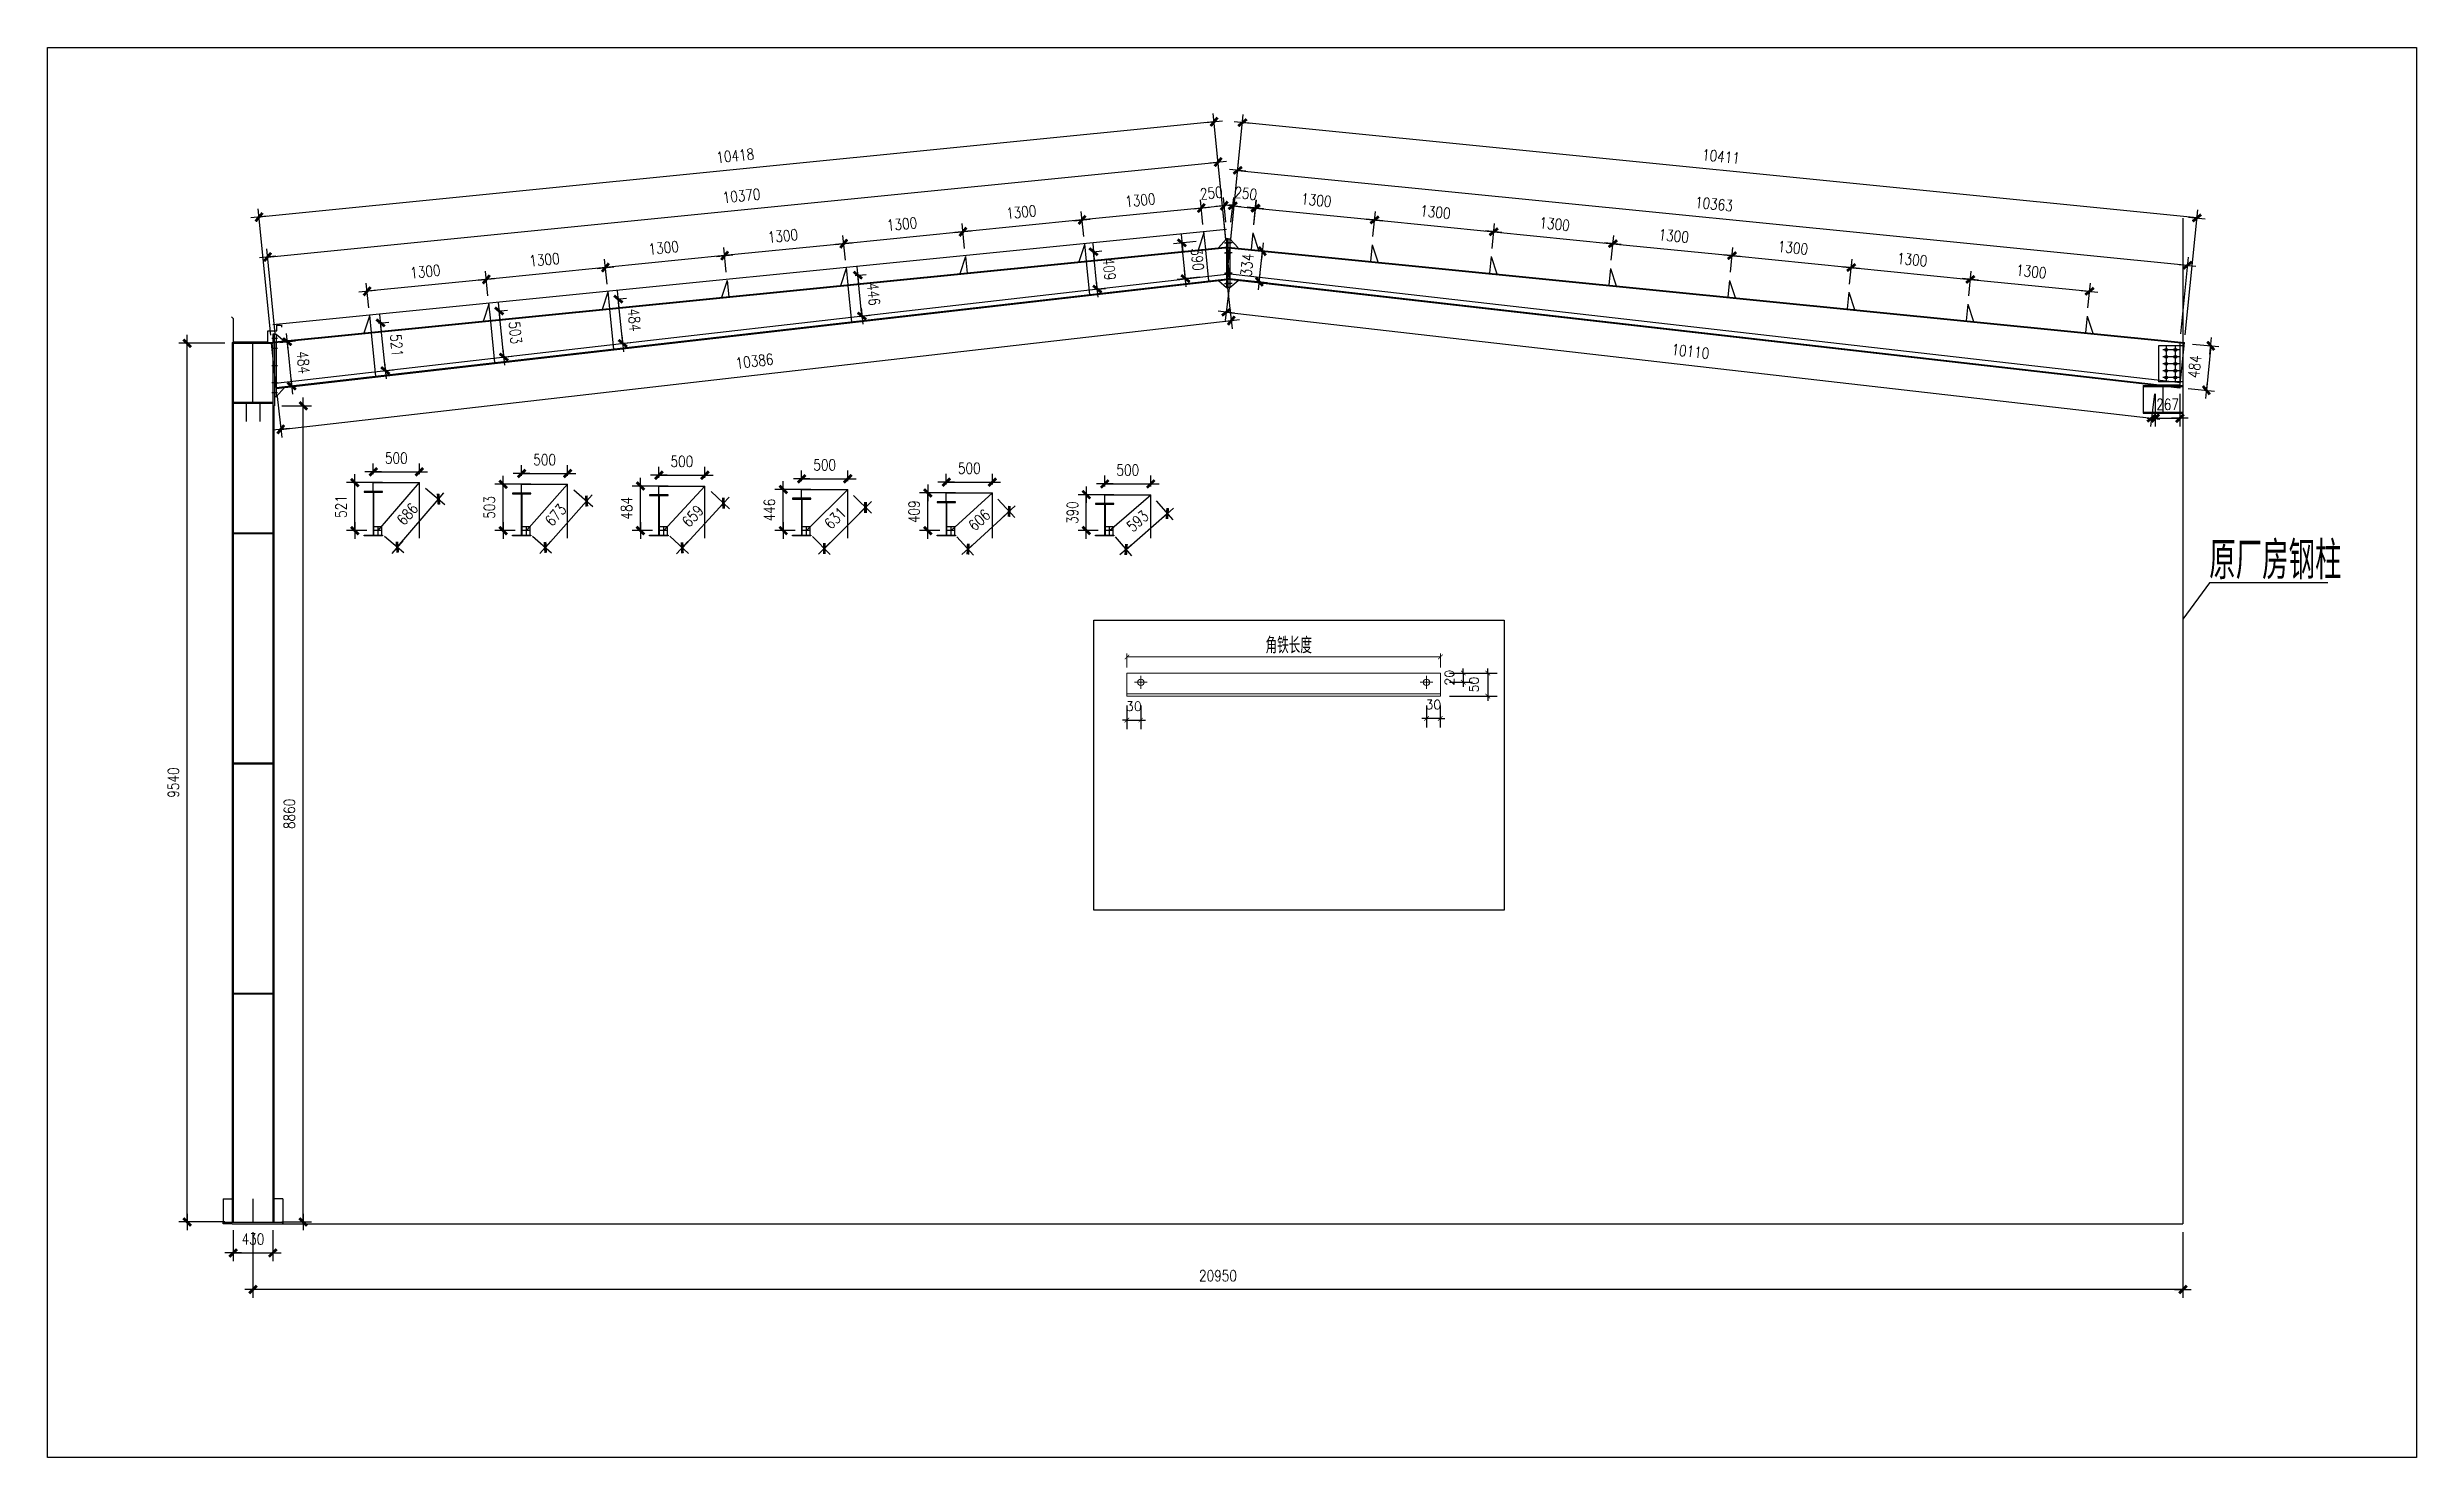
# Model space of a CAD drawing. Header units: millimetres. Extents: x 2287919 to 2522484, y -1845182 to -1736911.
# Drawn here: x 2339842 to 2365560, y -1814562 to -1799252 of the extents above; entities that cross this region are included whole.
import ezdxf

# ---------------------------------------------------------------- set-up
doc = ezdxf.new("R2010")
doc.units = ezdxf.units.MM
doc.header["$LTSCALE"] = 1000
doc.header["$PDMODE"] = 34
doc.styles.add('DIM_FONT', font='simplex.shx', dxfattribs={"width": 0.8, "bigfont": 'hztxt.shx'})
doc.styles.get("Standard").update_dxf_attribs({"font": 'txt', "bigfont": 'gbcbig.shx'})
doc.styles.add('TSSD_Label', font='Tssdeng.shx', dxfattribs={"width": 0.7, "bigfont": 'hztxt.shx'})
doc.dimstyles.get("Standard").update_dxf_attribs({"dimscale": 100, "dimtxt": 3.5, "dimasz": 1, "dimexe": 2.5, "dimexo": 3, "dimgap": 1.5, "dimtad": 1, "dimdec": 0, "dimzin": 0, "dimdsep": 46, "dimtxsty": 'Standard', "dimblk": 'ARCHTICK', "dimcen": 0.09, "dimadec": 0, "dimazin": 0, "dimtfac": 1, "dimtdec": 0, "dimtix": 1, "dimtmove": 2, "dimatfit": 3, "dimldrblk": 'ARCHTICK', "dimfxl": 1, "dimtolj": 1, "dimtzin": 0, "dimarcsym": 0})
doc.dimstyles.new('WGH(1)', dxfattribs={"dimscale": 1.2, "dimtxt": 100, "dimasz": 0.5, "dimexe": 75, "dimexo": 75, "dimgap": 75, "dimtad": 1, "dimdec": 0, "dimzin": 0, "dimdsep": 46, "dimtxsty": 'DIM_FONT', "dimblk1": '_DIMX', "dimblk2": '_DIMX', "dimsah": 1, "dimcen": 0.09, "dimclrd": 3, "dimclre": 3, "dimclrt": 7, "dimadec": 0, "dimazin": 0, "dimtfac": 1, "dimtdec": 0, "dimtix": 1, "dimtmove": 2, "dimatfit": 3, "dimldrblk": '_DIMX', "dimfxl": 1, "dimtolj": 1, "dimtzin": 0, "dimarcsym": 0})

msp = doc.modelspace()

# ---------------------------------------------------------------- texts
at = {"lineweight": -3, "style": 'TSSD_Label', "width": 0.7}
msp.add_text('原厂房钢柱', height=410.26, dxfattribs=at).set_placement((2363309.2, -1805026.1))
at = {"lineweight": 15, "insert": (2353317.1, -1805744.6), "char_height": 175, "attachment_point": 5}
msp.add_mtext('\\A1;角铁长度', dxfattribs=at)

# ---------------------------------------------------------------- blocks, each defined once
blk = doc.blocks.new('_DIMX')
blk.add_line((-150, 0), (150, 0))
at = {"const_width": 50}
blk.add_lwpolyline([(-70, -70), (70, 70)], dxfattribs=at)
blk = doc.blocks.new('*D145')
at = {"color": 3, "lineweight": -2}
for p, q in [((2342074, -1812114), (2342074, -1812827)), ((2363024, -1812114), (2363024, -1812827)), ((2363023, -1812737), (2342075, -1812737))]:
    blk.add_line(p, q, dxfattribs=at)
at = {"layer": 'Defpoints', "color": 0}
for p in [(2342074, -1812024), (2363024, -1812024), (2342074, -1812737)]:
    blk.add_point(p, dxfattribs=at)
at = {"color": 3, "lineweight": -2, "xscale": 0.6, "yscale": 0.6, "zscale": 0.6, "rotation": 180}
blk.add_blockref('_DIMX', (2342074, -1812737), dxfattribs=at)
at = {"color": 3, "lineweight": -2, "xscale": 0.6, "yscale": 0.6, "zscale": 0.6}
blk.add_blockref('_DIMX', (2363024, -1812737), dxfattribs=at)
at = {"color": 7, "insert": (2352549, -1812587), "char_height": 120, "attachment_point": 5, "style": 'DIM_FONT'}
blk.add_mtext('\\A1;20950', dxfattribs=at)
blk = doc.blocks.new('*D138')
at = {"color": 3, "lineweight": -2}
for p, q in [((2352386, -1801175), (2352359, -1800906)), ((2352367, -1800996), (2352367, -1800996)), ((2352617, -1800971), (2352368, -1800996)), ((2352635, -1801150), (2352608, -1800881)), ((2352617, -1800971), (2352618, -1800971))]:
    blk.add_line(p, q, dxfattribs=at)
at = {"layer": 'Defpoints', "color": 0}
for p in [(2352368, -1800996), (2352395, -1801265), (2352644, -1801240)]:
    blk.add_point(p, dxfattribs=at)
at = {"color": 3, "lineweight": -2, "xscale": 0.6, "yscale": 0.6, "zscale": 0.6}
for p, rotation in [((2352368, -1800996), 5.703750052855903), ((2352617, -1800971), 185.7037500528559)]:
    blk.add_blockref('_DIMX', p, dxfattribs=dict(at, rotation=rotation))
at = {"color": 7, "insert": (2352477, -1800834), "char_height": 120, "attachment_point": 5, "rotation": 5.7038, "style": 'DIM_FONT'}
blk.add_mtext('\\A1;250', dxfattribs=at)
blk = doc.blocks.new('*D139')
at = {"color": 3, "lineweight": -2}
for p, q in [((2352690, -1801151), (2352720, -1800882)), ((2352709, -1800971), (2352709, -1800971)), ((2352710, -1800971), (2352958, -1801000)), ((2352938, -1801179), (2352969, -1800910)), ((2352959, -1801000), (2352960, -1801000))]:
    blk.add_line(p, q, dxfattribs=at)
at = {"layer": 'Defpoints', "color": 0}
for p in [(2352958, -1801000), (2352679, -1801240), (2352928, -1801268)]:
    blk.add_point(p, dxfattribs=at)
at = {"color": 3, "lineweight": -2, "xscale": 0.6, "yscale": 0.6, "zscale": 0.6}
for p, rotation in [((2352710, -1800971), 353.4813647159916), ((2352958, -1801000), 173.4813647159915)]:
    blk.add_blockref('_DIMX', p, dxfattribs=dict(at, rotation=rotation))
at = {"color": 7, "insert": (2352851, -1800837), "char_height": 120, "attachment_point": 5, "rotation": 353.4814, "style": 'DIM_FONT'}
blk.add_mtext('\\A1;250', dxfattribs=at)
blk = doc.blocks.new('*D146')
at = {"color": 3, "lineweight": -2}
for p, q in [((2352367, -1800996), (2351075, -1801125)), ((2352386, -1801175), (2352359, -1800906)), ((2351092, -1801305), (2351065, -1801035))]:
    blk.add_line(p, q, dxfattribs=at)
at = {"layer": 'Defpoints', "color": 0}
for p in [(2351074, -1801125), (2352395, -1801265), (2351101, -1801394)]:
    blk.add_point(p, dxfattribs=at)
at = {"color": 3, "lineweight": -2, "xscale": 0.6, "yscale": 0.6, "zscale": 0.6}
for p, rotation in [((2352368, -1800996), 5.703750052846503), ((2351074, -1801125), 185.7037500528465)]:
    blk.add_blockref('_DIMX', p, dxfattribs=dict(at, rotation=rotation))
at = {"color": 7, "insert": (2351706, -1800911), "char_height": 120, "attachment_point": 5, "rotation": 5.7038, "style": 'DIM_FONT'}
blk.add_mtext('\\A1;1300', dxfattribs=at)
blk = doc.blocks.new('*D147')
at = {"color": 3, "lineweight": -2}
for p, q in [((2349799, -1801434), (2349772, -1801165)), ((2351074, -1801125), (2349781, -1801254)), ((2351092, -1801305), (2351065, -1801035))]:
    blk.add_line(p, q, dxfattribs=at)
at = {"layer": 'Defpoints', "color": 0}
for p in [(2349781, -1801254), (2349808, -1801523), (2351101, -1801394)]:
    blk.add_point(p, dxfattribs=at)
at = {"color": 3, "lineweight": -2, "xscale": 0.6, "yscale": 0.6, "zscale": 0.6}
for p, rotation in [((2349781, -1801254), 185.7037500649749), ((2351074, -1801125), 5.703750064974962)]:
    blk.add_blockref('_DIMX', p, dxfattribs=dict(at, rotation=rotation))
at = {"color": 7, "insert": (2350413, -1801040), "char_height": 120, "attachment_point": 5, "rotation": 5.7038, "style": 'DIM_FONT'}
blk.add_mtext('\\A1;1300', dxfattribs=at)
blk = doc.blocks.new('*D148')
at = {"color": 3, "lineweight": -2}
for p, q in [((2349780, -1801254), (2348488, -1801383)), ((2349799, -1801434), (2349772, -1801165)), ((2348505, -1801563), (2348478, -1801294))]:
    blk.add_line(p, q, dxfattribs=at)
at = {"layer": 'Defpoints', "color": 0}
for p in [(2348487, -1801383), (2349808, -1801523), (2348514, -1801652)]:
    blk.add_point(p, dxfattribs=at)
at = {"color": 3, "lineweight": -2, "xscale": 0.6, "yscale": 0.6, "zscale": 0.6}
for p, rotation in [((2349781, -1801254), 5.703750064974962), ((2348487, -1801383), 185.7037500649749)]:
    blk.add_blockref('_DIMX', p, dxfattribs=dict(at, rotation=rotation))
at = {"color": 7, "insert": (2349119, -1801170), "char_height": 120, "attachment_point": 5, "rotation": 5.7038, "style": 'DIM_FONT'}
blk.add_mtext('\\A1;1300', dxfattribs=at)
blk = doc.blocks.new('*D149')
at = {"color": 3, "lineweight": -2}
for p, q in [((2347212, -1801692), (2347185, -1801423)), ((2348487, -1801384), (2347194, -1801513)), ((2348505, -1801563), (2348478, -1801294))]:
    blk.add_line(p, q, dxfattribs=at)
at = {"layer": 'Defpoints', "color": 0}
for p in [(2347194, -1801513), (2347221, -1801782), (2348514, -1801652)]:
    blk.add_point(p, dxfattribs=at)
at = {"color": 3, "lineweight": -2, "xscale": 0.6, "yscale": 0.6, "zscale": 0.6}
for p, rotation in [((2347194, -1801513), 185.7037500649749), ((2348487, -1801383), 5.703750064974962)]:
    blk.add_blockref('_DIMX', p, dxfattribs=dict(at, rotation=rotation))
at = {"color": 7, "insert": (2347826, -1801299), "char_height": 120, "attachment_point": 5, "rotation": 5.7038, "style": 'DIM_FONT'}
blk.add_mtext('\\A1;1300', dxfattribs=at)
blk = doc.blocks.new('*D150')
at = {"color": 3, "lineweight": -2}
for p, q in [((2347193, -1801513), (2345901, -1801642)), ((2347212, -1801692), (2347185, -1801423)), ((2345918, -1801821), (2345891, -1801552))]:
    blk.add_line(p, q, dxfattribs=at)
at = {"layer": 'Defpoints', "color": 0}
for p in [(2345900, -1801642), (2347221, -1801782), (2345927, -1801911)]:
    blk.add_point(p, dxfattribs=at)
at = {"color": 3, "lineweight": -2, "xscale": 0.6, "yscale": 0.6, "zscale": 0.6}
for p, rotation in [((2347194, -1801513), 5.703750064974962), ((2345900, -1801642), 185.7037500649749)]:
    blk.add_blockref('_DIMX', p, dxfattribs=dict(at, rotation=rotation))
at = {"color": 7, "insert": (2346532, -1801428), "char_height": 120, "attachment_point": 5, "rotation": 5.7038, "style": 'DIM_FONT'}
blk.add_mtext('\\A1;1300', dxfattribs=at)
blk = doc.blocks.new('*D151')
at = {"color": 3, "lineweight": -2}
for p, q in [((2344624, -1801951), (2344598, -1801681)), ((2345900, -1801642), (2344607, -1801771)), ((2345918, -1801821), (2345891, -1801552))]:
    blk.add_line(p, q, dxfattribs=at)
at = {"layer": 'Defpoints', "color": 0}
for p in [(2344607, -1801771), (2344633, -1802040), (2345927, -1801911)]:
    blk.add_point(p, dxfattribs=at)
at = {"color": 3, "lineweight": -2, "xscale": 0.6, "yscale": 0.6, "zscale": 0.6}
for p, rotation in [((2344607, -1801771), 185.7037500649749), ((2345900, -1801642), 5.703750064974962)]:
    blk.add_blockref('_DIMX', p, dxfattribs=dict(at, rotation=rotation))
at = {"color": 7, "insert": (2345238, -1801557), "char_height": 120, "attachment_point": 5, "rotation": 5.7038, "style": 'DIM_FONT'}
blk.add_mtext('\\A1;1300', dxfattribs=at)
blk = doc.blocks.new('*D152')
at = {"color": 3, "lineweight": -2}
for p, q in [((2344606, -1801771), (2343314, -1801900)), ((2344624, -1801951), (2344598, -1801681)), ((2343331, -1802080), (2343304, -1801811))]:
    blk.add_line(p, q, dxfattribs=at)
at = {"layer": 'Defpoints', "color": 0}
for p in [(2343313, -1801900), (2344633, -1802040), (2343340, -1802169)]:
    blk.add_point(p, dxfattribs=at)
at = {"color": 3, "lineweight": -2, "xscale": 0.6, "yscale": 0.6, "zscale": 0.6}
for p, rotation in [((2344607, -1801771), 5.703750064974962), ((2343313, -1801900), 185.7037500649749)]:
    blk.add_blockref('_DIMX', p, dxfattribs=dict(at, rotation=rotation))
at = {"color": 7, "insert": (2343945, -1801686), "char_height": 120, "attachment_point": 5, "rotation": 5.7038, "style": 'DIM_FONT'}
blk.add_mtext('\\A1;1300', dxfattribs=at)
blk = doc.blocks.new('*D153')
at = {"color": 3, "lineweight": -2}
for p, q in [((2352937, -1801175), (2352964, -1800906)), ((2352956, -1800996), (2354248, -1801125)), ((2354231, -1801305), (2354258, -1801035))]:
    blk.add_line(p, q, dxfattribs=at)
at = {"layer": 'Defpoints', "color": 0}
for p in [(2352928, -1801265), (2354249, -1801125), (2354222, -1801394)]:
    blk.add_point(p, dxfattribs=at)
at = {"color": 3, "lineweight": -2, "xscale": 0.6, "yscale": 0.6, "zscale": 0.6}
for p, rotation in [((2352955, -1800996), 174.2962499471535), ((2354249, -1801125), 354.2962499471535)]:
    blk.add_blockref('_DIMX', p, dxfattribs=dict(at, rotation=rotation))
at = {"color": 7, "insert": (2353617, -1800911), "char_height": 120, "attachment_point": 5, "rotation": 354.2962, "style": 'DIM_FONT'}
blk.add_mtext('\\A1;1300', dxfattribs=at)
blk = doc.blocks.new('*D154')
at = {"color": 3, "lineweight": -2}
for p, q in [((2354231, -1801305), (2354258, -1801035)), ((2354249, -1801125), (2355542, -1801254)), ((2355524, -1801434), (2355551, -1801165))]:
    blk.add_line(p, q, dxfattribs=at)
at = {"layer": 'Defpoints', "color": 0}
for p in [(2355542, -1801254), (2354222, -1801394), (2355515, -1801523)]:
    blk.add_point(p, dxfattribs=at)
at = {"color": 3, "lineweight": -2, "xscale": 0.6, "yscale": 0.6, "zscale": 0.6}
for p, rotation in [((2354249, -1801125), 174.2962499350251), ((2355542, -1801254), 354.2962499350251)]:
    blk.add_blockref('_DIMX', p, dxfattribs=dict(at, rotation=rotation))
at = {"color": 7, "insert": (2354910, -1801040), "char_height": 120, "attachment_point": 5, "rotation": 354.2962, "style": 'DIM_FONT'}
blk.add_mtext('\\A1;1300', dxfattribs=at)
blk = doc.blocks.new('*D155')
at = {"color": 3, "lineweight": -2}
for p, q in [((2355524, -1801434), (2355551, -1801165)), ((2355543, -1801254), (2356835, -1801383)), ((2356818, -1801563), (2356845, -1801294))]:
    blk.add_line(p, q, dxfattribs=at)
at = {"layer": 'Defpoints', "color": 0}
for p in [(2355515, -1801523), (2356836, -1801383), (2356809, -1801652)]:
    blk.add_point(p, dxfattribs=at)
at = {"color": 3, "lineweight": -2, "xscale": 0.6, "yscale": 0.6, "zscale": 0.6}
for p, rotation in [((2355542, -1801254), 174.2962499350251), ((2356836, -1801383), 354.2962499350251)]:
    blk.add_blockref('_DIMX', p, dxfattribs=dict(at, rotation=rotation))
at = {"color": 7, "insert": (2356204, -1801170), "char_height": 120, "attachment_point": 5, "rotation": 354.2962, "style": 'DIM_FONT'}
blk.add_mtext('\\A1;1300', dxfattribs=at)
blk = doc.blocks.new('*D156')
at = {"color": 3, "lineweight": -2}
for p, q in [((2356818, -1801563), (2356845, -1801294)), ((2356836, -1801384), (2358129, -1801513)), ((2358111, -1801692), (2358138, -1801423))]:
    blk.add_line(p, q, dxfattribs=at)
at = {"layer": 'Defpoints', "color": 0}
for p in [(2358129, -1801513), (2356809, -1801652), (2358102, -1801782)]:
    blk.add_point(p, dxfattribs=at)
at = {"color": 3, "lineweight": -2, "xscale": 0.6, "yscale": 0.6, "zscale": 0.6}
for p, rotation in [((2356836, -1801383), 174.2962499350251), ((2358129, -1801513), 354.2962499350251)]:
    blk.add_blockref('_DIMX', p, dxfattribs=dict(at, rotation=rotation))
at = {"color": 7, "insert": (2357497, -1801299), "char_height": 120, "attachment_point": 5, "rotation": 354.2962, "style": 'DIM_FONT'}
blk.add_mtext('\\A1;1300', dxfattribs=at)
blk = doc.blocks.new('*D157')
at = {"color": 3, "lineweight": -2}
for p, q in [((2358111, -1801692), (2358138, -1801423)), ((2358130, -1801513), (2359422, -1801642)), ((2359405, -1801821), (2359432, -1801552))]:
    blk.add_line(p, q, dxfattribs=at)
at = {"layer": 'Defpoints', "color": 0}
for p in [(2358102, -1801782), (2359423, -1801642), (2359396, -1801911)]:
    blk.add_point(p, dxfattribs=at)
at = {"color": 3, "lineweight": -2, "xscale": 0.6, "yscale": 0.6, "zscale": 0.6}
for p, rotation in [((2358129, -1801513), 174.2962499350251), ((2359423, -1801642), 354.2962499350251)]:
    blk.add_blockref('_DIMX', p, dxfattribs=dict(at, rotation=rotation))
at = {"color": 7, "insert": (2358791, -1801428), "char_height": 120, "attachment_point": 5, "rotation": 354.2962, "style": 'DIM_FONT'}
blk.add_mtext('\\A1;1300', dxfattribs=at)
blk = doc.blocks.new('*D158')
at = {"color": 3, "lineweight": -2}
for p, q in [((2359405, -1801821), (2359432, -1801552)), ((2359423, -1801642), (2360716, -1801771)), ((2360698, -1801951), (2360725, -1801681))]:
    blk.add_line(p, q, dxfattribs=at)
at = {"layer": 'Defpoints', "color": 0}
for p in [(2360716, -1801771), (2359396, -1801911), (2360690, -1802040)]:
    blk.add_point(p, dxfattribs=at)
at = {"color": 3, "lineweight": -2, "xscale": 0.6, "yscale": 0.6, "zscale": 0.6}
for p, rotation in [((2359423, -1801642), 174.2962499350251), ((2360716, -1801771), 354.2962499350251)]:
    blk.add_blockref('_DIMX', p, dxfattribs=dict(at, rotation=rotation))
at = {"color": 7, "insert": (2360085, -1801557), "char_height": 120, "attachment_point": 5, "rotation": 354.2962, "style": 'DIM_FONT'}
blk.add_mtext('\\A1;1300', dxfattribs=at)
blk = doc.blocks.new('*D159')
at = {"color": 3, "lineweight": -2}
for p, q in [((2360698, -1801951), (2360725, -1801681)), ((2360717, -1801771), (2362009, -1801900)), ((2361992, -1802080), (2362019, -1801811))]:
    blk.add_line(p, q, dxfattribs=at)
at = {"layer": 'Defpoints', "color": 0}
for p in [(2360690, -1802040), (2362010, -1801900), (2361983, -1802169)]:
    blk.add_point(p, dxfattribs=at)
at = {"color": 3, "lineweight": -2, "xscale": 0.6, "yscale": 0.6, "zscale": 0.6}
for p, rotation in [((2360716, -1801771), 174.2962499350251), ((2362010, -1801900), 354.2962499350251)]:
    blk.add_blockref('_DIMX', p, dxfattribs=dict(at, rotation=rotation))
at = {"color": 7, "insert": (2361378, -1801686), "char_height": 120, "attachment_point": 5, "rotation": 354.2962, "style": 'DIM_FONT'}
blk.add_mtext('\\A1;1300', dxfattribs=at)
blk = doc.blocks.new('*D254')
at = {"color": 1, "lineweight": -2}
for p, q in [((2342389, -1803144), (2342710, -1803144)), ((2342620, -1812004), (2342620, -1803145)), ((2342389, -1812004), (2342710, -1812004))]:
    blk.add_line(p, q, dxfattribs=at)
at = {"layer": 'Defpoints', "color": 0}
for p in [(2342299, -1803144), (2342620, -1803144), (2342299, -1812004)]:
    blk.add_point(p, dxfattribs=at)
at = {"color": 1, "lineweight": -2, "xscale": 0.6, "yscale": 0.6, "zscale": 0.6}
for p, rotation in [((2342620, -1803144), 90), ((2342620, -1812004), 270)]:
    blk.add_blockref('_DIMX', p, dxfattribs=dict(at, rotation=rotation))
at = {"color": 7, "insert": (2342470, -1807574), "char_height": 120, "attachment_point": 5, "rotation": 90, "style": 'DIM_FONT'}
blk.add_mtext('\\A1;8860', dxfattribs=at)
blk = doc.blocks.new('*D255')
at = {"color": 1, "lineweight": -2}
for p, q in [((2352635, -1801339), (2352498, -1799970)), ((2352506, -1800060), (2342141, -1801095)), ((2342268, -1802375), (2342131, -1801006))]:
    blk.add_line(p, q, dxfattribs=at)
at = {"layer": 'Defpoints', "color": 0}
for p in [(2342140, -1801095), (2352643, -1801429), (2342277, -1802464)]:
    blk.add_point(p, dxfattribs=at)
at = {"color": 1, "lineweight": -2, "xscale": 0.6, "yscale": 0.6, "zscale": 0.6}
for p, rotation in [((2352507, -1800060), 5.703750052851539), ((2342140, -1801095), 185.7037500528515)]:
    blk.add_blockref('_DIMX', p, dxfattribs=dict(at, rotation=rotation))
at = {"color": 7, "insert": (2347309, -1800428), "char_height": 120, "attachment_point": 5, "rotation": 5.7038, "style": 'DIM_FONT'}
blk.add_mtext('\\A1;10418', dxfattribs=at)
blk = doc.blocks.new('*D256')
at = {"color": 1, "lineweight": -2}
for p, q in [((2342233, -1801528), (2352551, -1800497)), ((2352635, -1801331), (2352542, -1800408)), ((2342316, -1802362), (2342224, -1801438))]:
    blk.add_line(p, q, dxfattribs=at)
at = {"layer": 'Defpoints', "color": 0}
for p in [(2352551, -1800497), (2352643, -1801421), (2342325, -1802452)]:
    blk.add_point(p, dxfattribs=at)
at = {"color": 1, "lineweight": -2, "xscale": 0.6, "yscale": 0.6, "zscale": 0.6}
for p, rotation in [((2352551, -1800497), 5.703750052841056), ((2342233, -1801528), 185.703750052841)]:
    blk.add_blockref('_DIMX', p, dxfattribs=dict(at, rotation=rotation))
at = {"color": 7, "insert": (2347377, -1800863), "char_height": 120, "attachment_point": 5, "rotation": 5.7038, "style": 'DIM_FONT'}
blk.add_mtext('\\A1;10370', dxfattribs=at)
blk = doc.blocks.new('*D257')
at = {"color": 1, "lineweight": -2}
for p, q in [((2352654, -1801862), (2352705, -1802307)), ((2342377, -1803399), (2352694, -1802218)), ((2342335, -1803043), (2342386, -1803488))]:
    blk.add_line(p, q, dxfattribs=at)
at = {"layer": 'Defpoints', "color": 0}
for p in [(2352643, -1801773), (2352694, -1802218), (2342325, -1802954)]:
    blk.add_point(p, dxfattribs=at)
at = {"color": 1, "lineweight": -2, "xscale": 0.6, "yscale": 0.6, "zscale": 0.6}
for p, rotation in [((2352694, -1802218), 6.531281720884566), ((2342376, -1803399), 186.5312817208846)]:
    blk.add_blockref('_DIMX', p, dxfattribs=dict(at, rotation=rotation))
at = {"color": 7, "insert": (2347518, -1802659), "char_height": 120, "attachment_point": 5, "rotation": 6.5313, "style": 'DIM_FONT'}
blk.add_mtext('\\A1;10386', dxfattribs=at)
blk = doc.blocks.new('*D258')
at = {"color": 1, "lineweight": -2}
for p, q in [((2352688, -1801339), (2352824, -1799980)), ((2363174, -1801104), (2352816, -1800069)), ((2363048, -1802374), (2363184, -1801014))]:
    blk.add_line(p, q, dxfattribs=at)
at = {"layer": 'Defpoints', "color": 0}
for p in [(2352815, -1800069), (2352679, -1801429), (2363039, -1802464)]:
    blk.add_point(p, dxfattribs=at)
at = {"color": 1, "lineweight": -2, "xscale": 0.6, "yscale": 0.6, "zscale": 0.6}
for p, rotation in [((2352815, -1800069), 174.2962499471589), ((2363175, -1801104), 354.296249947159)]:
    blk.add_blockref('_DIMX', p, dxfattribs=dict(at, rotation=rotation))
at = {"color": 7, "insert": (2358010, -1800437), "char_height": 120, "attachment_point": 5, "rotation": 354.2962, "style": 'DIM_FONT'}
blk.add_mtext('\\A1;10411', dxfattribs=at)
blk = doc.blocks.new('*D259')
at = {"color": 1, "lineweight": -2}
for p, q in [((2352688, -1801331), (2352772, -1800498)), ((2352763, -1800587), (2363074, -1801617)), ((2363000, -1802361), (2363083, -1801528))]:
    blk.add_line(p, q, dxfattribs=at)
at = {"layer": 'Defpoints', "color": 0}
for p in [(2352679, -1801421), (2363074, -1801617), (2362991, -1802451)]:
    blk.add_point(p, dxfattribs=at)
at = {"color": 1, "lineweight": -2, "xscale": 0.6, "yscale": 0.6, "zscale": 0.6}
for p, rotation in [((2352763, -1800587), 174.2962499471612), ((2363074, -1801617), 354.2962499471612)]:
    blk.add_blockref('_DIMX', p, dxfattribs=dict(at, rotation=rotation))
at = {"color": 7, "insert": (2357933, -1800953), "char_height": 120, "attachment_point": 5, "rotation": 354.2962, "style": 'DIM_FONT'}
blk.add_mtext('\\A1;10363', dxfattribs=at)
blk = doc.blocks.new('*D260')
at = {"color": 1, "lineweight": -2}
for p, q in [((2352669, -1801862), (2352629, -1802217)), ((2352639, -1802127), (2362683, -1803277)), ((2362714, -1803012), (2362673, -1803367))]:
    blk.add_line(p, q, dxfattribs=at)
at = {"layer": 'Defpoints', "color": 0}
for p in [(2352679, -1801773), (2362724, -1802923), (2362683, -1803277)]:
    blk.add_point(p, dxfattribs=at)
at = {"color": 1, "lineweight": -2, "xscale": 0.6, "yscale": 0.6, "zscale": 0.6}
for p, rotation in [((2352639, -1802127), 173.4687182791169), ((2362683, -1803277), 353.4687182791169)]:
    blk.add_blockref('_DIMX', p, dxfattribs=dict(at, rotation=rotation))
at = {"color": 7, "insert": (2357678, -1802553), "char_height": 120, "attachment_point": 5, "rotation": 353.4687, "style": 'DIM_FONT'}
blk.add_mtext('\\A1;10110', dxfattribs=at)
blk = doc.blocks.new('*D261')
at = {"color": 1, "lineweight": -2}
for p, q in [((2362724, -1803013), (2362724, -1803368)), ((2362991, -1803013), (2362991, -1803368)), ((2362723, -1803278), (2362723, -1803278)), ((2362724, -1803278), (2362991, -1803278)), ((2362992, -1803278), (2362992, -1803278))]:
    blk.add_line(p, q, dxfattribs=at)
at = {"layer": 'Defpoints', "color": 0}
for p in [(2362724, -1802923), (2362991, -1802923), (2362991, -1803278)]:
    blk.add_point(p, dxfattribs=at)
at = {"color": 1, "lineweight": -2, "xscale": 0.6, "yscale": 0.6, "zscale": 0.6}
blk.add_blockref('_DIMX', (2362724, -1803278), dxfattribs=at)
at = {"color": 1, "lineweight": -2, "xscale": 0.6, "yscale": 0.6, "zscale": 0.6, "rotation": 180}
blk.add_blockref('_DIMX', (2362991, -1803278), dxfattribs=at)
at = {"color": 7, "insert": (2362857, -1803128), "char_height": 120, "attachment_point": 5, "style": 'DIM_FONT'}
blk.add_mtext('\\A1;267', dxfattribs=at)
blk = doc.blocks.new('*D300')
at = {"color": 1, "lineweight": -2}
for p, q in [((2342366, -1802455), (2342536, -1802439)), ((2342446, -1802448), (2342494, -1802928)), ((2342415, -1802937), (2342584, -1802920))]:
    blk.add_line(p, q, dxfattribs=at)
at = {"layer": 'Defpoints', "color": 0}
for p in [(2342277, -1802464), (2342325, -1802946), (2342494, -1802929)]:
    blk.add_point(p, dxfattribs=at)
at = {"color": 1, "lineweight": -2, "xscale": 0.6, "yscale": 0.6, "zscale": 0.6}
for p, rotation in [((2342446, -1802447), 95.70375005285285), ((2342494, -1802929), 275.7037500528529)]:
    blk.add_blockref('_DIMX', p, dxfattribs=dict(at, rotation=rotation))
at = {"color": 7, "insert": (2342620, -1802673), "char_height": 120, "attachment_point": 5, "rotation": 275.7038, "style": 'DIM_FONT'}
blk.add_mtext('\\A1;484', dxfattribs=at)
blk = doc.blocks.new('*D301')
at = {"color": 1, "lineweight": -2}
for p, q in [((2352769, -1801438), (2353121, -1801473)), ((2352998, -1801796), (2353031, -1801464)), ((2353031, -1801464), (2353031, -1801463)), ((2352736, -1801770), (2353088, -1801805)), ((2352998, -1801797), (2352998, -1801798))]:
    blk.add_line(p, q, dxfattribs=at)
at = {"layer": 'Defpoints', "color": 0}
for p in [(2352679, -1801429), (2353031, -1801464), (2352646, -1801761)]:
    blk.add_point(p, dxfattribs=at)
at = {"color": 1, "lineweight": -2, "xscale": 0.6, "yscale": 0.6, "zscale": 0.6}
for p, rotation in [((2353031, -1801464), 264.2962499471183), ((2352998, -1801796), 84.29624994711833)]:
    blk.add_blockref('_DIMX', p, dxfattribs=dict(at, rotation=rotation))
at = {"color": 7, "insert": (2352865, -1801615), "char_height": 120, "attachment_point": 5, "rotation": 84.2962, "style": 'DIM_FONT'}
blk.add_mtext('\\A1;334', dxfattribs=at)
blk = doc.blocks.new('*D302')
at = {"color": 1, "lineweight": -2}
for p, q in [((2363129, -1802473), (2363415, -1802501)), ((2363326, -1802493), (2363278, -1802973)), ((2363081, -1802954), (2363367, -1802983))]:
    blk.add_line(p, q, dxfattribs=at)
at = {"layer": 'Defpoints', "color": 0}
for p in [(2363039, -1802464), (2362991, -1802945), (2363278, -1802974)]:
    blk.add_point(p, dxfattribs=at)
at = {"color": 1, "lineweight": -2, "xscale": 0.6, "yscale": 0.6, "zscale": 0.6}
for p, rotation in [((2363326, -1802492), 84.29624994717204), ((2363278, -1802974), 264.296249947172)]:
    blk.add_blockref('_DIMX', p, dxfattribs=dict(at, rotation=rotation))
at = {"color": 7, "insert": (2363152, -1802718), "char_height": 120, "attachment_point": 5, "rotation": 84.2962, "style": 'DIM_FONT'}
blk.add_mtext('\\A1;484', dxfattribs=at)
blk = doc.blocks.new('*D316')
at = {"color": 1, "lineweight": -2}
for p, q in [((2341859, -1812094), (2341859, -1812430)), ((2341860, -1812340), (2342288, -1812340)), ((2342289, -1812094), (2342289, -1812430))]:
    blk.add_line(p, q, dxfattribs=at)
at = {"layer": 'Defpoints', "color": 0}
for p in [(2341859, -1812004), (2342289, -1812004), (2342289, -1812340)]:
    blk.add_point(p, dxfattribs=at)
at = {"color": 1, "lineweight": -2, "xscale": 0.6, "yscale": 0.6, "zscale": 0.6, "rotation": 180}
blk.add_blockref('_DIMX', (2341859, -1812340), dxfattribs=at)
at = {"color": 1, "lineweight": -2, "xscale": 0.6, "yscale": 0.6, "zscale": 0.6}
blk.add_blockref('_DIMX', (2342289, -1812340), dxfattribs=at)
at = {"color": 7, "insert": (2342074, -1812190), "char_height": 120, "attachment_point": 5, "style": 'DIM_FONT'}
blk.add_mtext('\\A1;430', dxfattribs=at)
blk = doc.blocks.new('*D489')
at = {"color": 3, "lineweight": -2}
for p, q in [((2343438, -1802245), (2343549, -1802234)), ((2343511, -1802761), (2343459, -1802243)), ((2343490, -1802764), (2343601, -1802753))]:
    blk.add_line(p, q, dxfattribs=at)
at = {"layer": 'Defpoints', "color": 0}
for p in [(2343348, -1802254), (2343459, -1802243), (2343400, -1802773)]:
    blk.add_point(p, dxfattribs=at)
at = {"color": 3, "lineweight": -2, "xscale": 0.6, "yscale": 0.6, "zscale": 0.6}
for p, rotation in [((2343459, -1802243), 95.70375005266965), ((2343511, -1802761), 275.7037500526696)]:
    blk.add_blockref('_DIMX', p, dxfattribs=dict(at, rotation=rotation))
at = {"color": 7, "insert": (2343634, -1802487), "char_height": 120, "attachment_point": 5, "rotation": 275.7038, "style": 'DIM_FONT'}
blk.add_mtext('\\A1;521', dxfattribs=at)
blk = doc.blocks.new('*D490')
at = {"color": 3, "lineweight": -2}
for p, q in [((2344731, -1802116), (2344837, -1802105)), ((2344797, -1802614), (2344747, -1802115)), ((2344781, -1802616), (2344887, -1802605))]:
    blk.add_line(p, q, dxfattribs=at)
at = {"layer": 'Defpoints', "color": 0}
for p in [(2344642, -1802125), (2344747, -1802114), (2344692, -1802625)]:
    blk.add_point(p, dxfattribs=at)
at = {"color": 3, "lineweight": -2, "xscale": 0.6, "yscale": 0.6, "zscale": 0.6}
for p, rotation in [((2344747, -1802114), 95.70375005308394), ((2344797, -1802614), 275.7037500530839)]:
    blk.add_blockref('_DIMX', p, dxfattribs=dict(at, rotation=rotation))
at = {"color": 7, "insert": (2344922, -1802349), "char_height": 120, "attachment_point": 5, "rotation": 275.7038, "style": 'DIM_FONT'}
blk.add_mtext('\\A1;503', dxfattribs=at)
blk = doc.blocks.new('*D491')
at = {"color": 3, "lineweight": -2}
for p, q in [((2346025, -1801987), (2346129, -1801976)), ((2346088, -1802466), (2346040, -1801986)), ((2346073, -1802468), (2346177, -1802457))]:
    blk.add_line(p, q, dxfattribs=at)
at = {"layer": 'Defpoints', "color": 0}
for p in [(2345935, -1801995), (2346040, -1801985), (2345984, -1802477)]:
    blk.add_point(p, dxfattribs=at)
at = {"color": 3, "lineweight": -2, "xscale": 0.6, "yscale": 0.6, "zscale": 0.6}
for p, rotation in [((2346040, -1801985), 95.70375005291575), ((2346088, -1802466), 275.7037500529157)]:
    blk.add_blockref('_DIMX', p, dxfattribs=dict(at, rotation=rotation))
at = {"color": 7, "insert": (2346213, -1802211), "char_height": 120, "attachment_point": 5, "rotation": 275.7038, "style": 'DIM_FONT'}
blk.add_mtext('\\A1;484', dxfattribs=at)
blk = doc.blocks.new('*D492')
at = {"color": 3, "lineweight": -2}
for p, q in [((2348612, -1801728), (2348729, -1801716)), ((2348684, -1802169), (2348640, -1801726)), ((2348656, -1802172), (2348773, -1802160))]:
    blk.add_line(p, q, dxfattribs=at)
at = {"layer": 'Defpoints', "color": 0}
for p in [(2348523, -1801737), (2348640, -1801725), (2348567, -1802181)]:
    blk.add_point(p, dxfattribs=at)
at = {"color": 3, "lineweight": -2, "xscale": 0.6, "yscale": 0.6, "zscale": 0.6}
for p, rotation in [((2348640, -1801725), 95.70375005290272), ((2348684, -1802169), 275.7037500529027)]:
    blk.add_blockref('_DIMX', p, dxfattribs=dict(at, rotation=rotation))
at = {"color": 7, "insert": (2348811, -1801932), "char_height": 120, "attachment_point": 5, "rotation": 275.7038, "style": 'DIM_FONT'}
blk.add_mtext('\\A1;446', dxfattribs=at)
blk = doc.blocks.new('*D493')
at = {"color": 3, "lineweight": -2}
for p, q in [((2351198, -1801469), (2351198, -1801469)), ((2351239, -1801876), (2351198, -1801470)), ((2351199, -1801470), (2351288, -1801461)), ((2351239, -1801877), (2351239, -1801878)), ((2351240, -1801876), (2351328, -1801868))]:
    blk.add_line(p, q, dxfattribs=at)
at = {"layer": 'Defpoints', "color": 0}
for p in [(2351110, -1801479), (2351198, -1801470), (2351150, -1801885)]:
    blk.add_point(p, dxfattribs=at)
at = {"color": 3, "lineweight": -2, "xscale": 0.6, "yscale": 0.6, "zscale": 0.6}
for p, rotation in [((2351198, -1801470), 275.7037500530141), ((2351239, -1801876), 95.70375005301408)]:
    blk.add_blockref('_DIMX', p, dxfattribs=dict(at, rotation=rotation))
at = {"color": 7, "insert": (2351368, -1801658), "char_height": 120, "attachment_point": 5, "rotation": 275.7038, "style": 'DIM_FONT'}
blk.add_mtext('\\A1;409', dxfattribs=at)
blk = doc.blocks.new('*D494')
at = {"color": 3, "lineweight": -2}
for p, q in [((2352314, -1801358), (2352068, -1801383)), ((2352157, -1801373), (2352157, -1801373)), ((2352196, -1801762), (2352157, -1801374)), ((2352352, -1801746), (2352107, -1801771)), ((2352196, -1801763), (2352196, -1801763))]:
    blk.add_line(p, q, dxfattribs=at)
at = {"layer": 'Defpoints', "color": 0}
for p in [(2352157, -1801374), (2352403, -1801349), (2352442, -1801737)]:
    blk.add_point(p, dxfattribs=at)
at = {"color": 3, "lineweight": -2, "xscale": 0.6, "yscale": 0.6, "zscale": 0.6}
for p, rotation in [((2352157, -1801374), 275.7037500528701), ((2352196, -1801762), 95.70375005287005)]:
    blk.add_blockref('_DIMX', p, dxfattribs=dict(at, rotation=rotation))
at = {"color": 7, "insert": (2352326, -1801553), "char_height": 120, "attachment_point": 5, "rotation": 275.7038, "style": 'DIM_FONT'}
blk.add_mtext('\\A1;390', dxfattribs=at)
blk = doc.blocks.new('*D520')
at = {"color": 1, "lineweight": -2}
for p, q in [((2341769, -1802464), (2341270, -1802464)), ((2341360, -1812004), (2341360, -1802465)), ((2341769, -1812004), (2341270, -1812004))]:
    blk.add_line(p, q, dxfattribs=at)
at = {"layer": 'Defpoints', "color": 0}
for p in [(2341360, -1802464), (2341859, -1802464), (2341859, -1812004)]:
    blk.add_point(p, dxfattribs=at)
at = {"color": 1, "lineweight": -2, "xscale": 0.6, "yscale": 0.6, "zscale": 0.6}
for p, rotation in [((2341360, -1802464), 90), ((2341360, -1812004), 270)]:
    blk.add_blockref('_DIMX', p, dxfattribs=dict(at, rotation=rotation))
at = {"color": 7, "insert": (2341210, -1807234), "char_height": 120, "attachment_point": 5, "rotation": 90, "style": 'DIM_FONT'}
blk.add_mtext('\\A1;9540', dxfattribs=at)
blk = doc.blocks.new('*D1624')
at = {"color": 3, "lineweight": -2}
for p, q in [((2343380, -1803887), (2343380, -1803770)), ((2343880, -1803887), (2343880, -1803770)), ((2343380.6, -1803860), (2343879.4, -1803860))]:
    blk.add_line(p, q, dxfattribs=at)
at = {"layer": 'Defpoints', "color": 0}
for p in [(2343380, -1803977), (2343880, -1803860), (2343880, -1803977)]:
    blk.add_point(p, dxfattribs=at)
at = {"color": 3, "lineweight": -2, "xscale": 0.6, "yscale": 0.6, "zscale": 0.6, "rotation": 180}
blk.add_blockref('_DIMX', (2343380, -1803860), dxfattribs=at)
at = {"color": 3, "lineweight": -2, "xscale": 0.6, "yscale": 0.6, "zscale": 0.6}
blk.add_blockref('_DIMX', (2343880, -1803860), dxfattribs=at)
at = {"color": 7, "insert": (2343630, -1803710), "char_height": 120, "attachment_point": 5, "style": 'DIM_FONT'}
blk.add_mtext('\\A1;500', dxfattribs=at)
blk = doc.blocks.new('*D1625')
at = {"color": 3, "lineweight": -2}
for p, q in [((2343310, -1803977), (2343090, -1803977)), ((2343180, -1804497.4), (2343180, -1803977.6)), ((2343310, -1804498), (2343090, -1804498))]:
    blk.add_line(p, q, dxfattribs=at)
at = {"layer": 'Defpoints', "color": 0}
for p in [(2343180, -1803977), (2343400, -1803977), (2343400, -1804498)]:
    blk.add_point(p, dxfattribs=at)
at = {"color": 3, "lineweight": -2, "xscale": 0.6, "yscale": 0.6, "zscale": 0.6}
for p, rotation in [((2343180, -1803977), 90), ((2343180, -1804498), 270)]:
    blk.add_blockref('_DIMX', p, dxfattribs=dict(at, rotation=rotation))
at = {"color": 7, "insert": (2343030, -1804237.5), "char_height": 120, "attachment_point": 5, "rotation": 90, "style": 'DIM_FONT'}
blk.add_mtext('\\A1;521', dxfattribs=at)
blk = doc.blocks.new('*D1626')
at = {"color": 3, "lineweight": -2}
for p, q in [((2343948, -1804036), (2344157, -1804214)), ((2343642, -1804676), (2344088, -1804156)), ((2343501, -1804557), (2343710, -1804735))]:
    blk.add_line(p, q, dxfattribs=at)
at = {"layer": 'Defpoints', "color": 0}
for p in [(2343880, -1803977), (2344088, -1804156), (2343433, -1804498)]:
    blk.add_point(p, dxfattribs=at)
at = {"color": 3, "lineweight": -2, "xscale": 0.6, "yscale": 0.6, "zscale": 0.6}
for p, rotation in [((2344088, -1804156), 49.37154666868399), ((2343641, -1804677), 229.371546668684)]:
    blk.add_blockref('_DIMX', p, dxfattribs=dict(at, rotation=rotation))
at = {"color": 7, "insert": (2343751, -1804319), "char_height": 120, "attachment_point": 5, "rotation": 49.3715, "style": 'DIM_FONT'}
blk.add_mtext('\\A1;686', dxfattribs=at)
blk = doc.blocks.new('*D1627')
at = {"color": 3, "lineweight": -2}
for p, q in [((2344990, -1803905), (2344990, -1803788)), ((2345490, -1803905), (2345490, -1803788)), ((2344990.6, -1803878), (2345489.4, -1803878))]:
    blk.add_line(p, q, dxfattribs=at)
at = {"layer": 'Defpoints', "color": 0}
for p in [(2344990, -1803995), (2345490, -1803878), (2345490, -1803995)]:
    blk.add_point(p, dxfattribs=at)
at = {"color": 3, "lineweight": -2, "xscale": 0.6, "yscale": 0.6, "zscale": 0.6, "rotation": 180}
blk.add_blockref('_DIMX', (2344990, -1803878), dxfattribs=at)
at = {"color": 3, "lineweight": -2, "xscale": 0.6, "yscale": 0.6, "zscale": 0.6}
blk.add_blockref('_DIMX', (2345490, -1803878), dxfattribs=at)
at = {"color": 7, "insert": (2345240, -1803728), "char_height": 120, "attachment_point": 5, "style": 'DIM_FONT'}
blk.add_mtext('\\A1;500', dxfattribs=at)
blk = doc.blocks.new('*D1628')
at = {"color": 3, "lineweight": -2}
for p, q in [((2344920, -1803995), (2344700, -1803995)), ((2344790, -1804497.4), (2344790, -1803995.6)), ((2344920, -1804498), (2344700, -1804498))]:
    blk.add_line(p, q, dxfattribs=at)
at = {"layer": 'Defpoints', "color": 0}
for p in [(2344790, -1803995), (2345010, -1803995), (2345010, -1804498)]:
    blk.add_point(p, dxfattribs=at)
at = {"color": 3, "lineweight": -2, "xscale": 0.6, "yscale": 0.6, "zscale": 0.6}
for p, rotation in [((2344790, -1803995), 90), ((2344790, -1804498), 270)]:
    blk.add_blockref('_DIMX', p, dxfattribs=dict(at, rotation=rotation))
at = {"color": 7, "insert": (2344640, -1804246.5), "char_height": 120, "attachment_point": 5, "rotation": 90, "style": 'DIM_FONT'}
blk.add_mtext('\\A1;503', dxfattribs=at)
blk = doc.blocks.new('*D1629')
at = {"color": 3, "lineweight": -2}
for p, q in [((2345557, -1804055), (2345762, -1804237)), ((2345248, -1804680), (2345695, -1804178)), ((2345110, -1804558), (2345315, -1804740))]:
    blk.add_line(p, q, dxfattribs=at)
at = {"layer": 'Defpoints', "color": 0}
for p in [(2345490, -1803995), (2345695, -1804177), (2345043, -1804498)]:
    blk.add_point(p, dxfattribs=at)
at = {"color": 3, "lineweight": -2, "xscale": 0.6, "yscale": 0.6, "zscale": 0.6}
for p, rotation in [((2345695, -1804177), 48.3735315975557), ((2345248, -1804680), 228.3735315975557)]:
    blk.add_blockref('_DIMX', p, dxfattribs=dict(at, rotation=rotation))
at = {"color": 7, "insert": (2345359, -1804329), "char_height": 120, "attachment_point": 5, "rotation": 48.3735, "style": 'DIM_FONT'}
blk.add_mtext('\\A1;673', dxfattribs=at)
blk = doc.blocks.new('*D1630')
at = {"color": 3, "lineweight": -2}
for p, q in [((2346480, -1803924), (2346480, -1803807)), ((2346980, -1803924), (2346980, -1803807)), ((2346480.6, -1803897), (2346979.4, -1803897))]:
    blk.add_line(p, q, dxfattribs=at)
at = {"layer": 'Defpoints', "color": 0}
for p in [(2346480, -1804014), (2346980, -1803897), (2346980, -1804014)]:
    blk.add_point(p, dxfattribs=at)
at = {"color": 3, "lineweight": -2, "xscale": 0.6, "yscale": 0.6, "zscale": 0.6, "rotation": 180}
blk.add_blockref('_DIMX', (2346480, -1803897), dxfattribs=at)
at = {"color": 3, "lineweight": -2, "xscale": 0.6, "yscale": 0.6, "zscale": 0.6}
blk.add_blockref('_DIMX', (2346980, -1803897), dxfattribs=at)
at = {"color": 7, "insert": (2346730, -1803747), "char_height": 120, "attachment_point": 5, "style": 'DIM_FONT'}
blk.add_mtext('\\A1;500', dxfattribs=at)
blk = doc.blocks.new('*D1631')
at = {"color": 3, "lineweight": -2}
for p, q in [((2346410, -1804014), (2346190, -1804014)), ((2346280, -1804497.4), (2346280, -1804014.6)), ((2346410, -1804498), (2346190, -1804498))]:
    blk.add_line(p, q, dxfattribs=at)
at = {"layer": 'Defpoints', "color": 0}
for p in [(2346280, -1804014), (2346500, -1804014), (2346500, -1804498)]:
    blk.add_point(p, dxfattribs=at)
at = {"color": 3, "lineweight": -2, "xscale": 0.6, "yscale": 0.6, "zscale": 0.6}
for p, rotation in [((2346280, -1804014), 90), ((2346280, -1804498), 270)]:
    blk.add_blockref('_DIMX', p, dxfattribs=dict(at, rotation=rotation))
at = {"color": 7, "insert": (2346130, -1804256), "char_height": 120, "attachment_point": 5, "rotation": 90, "style": 'DIM_FONT'}
blk.add_mtext('\\A1;484', dxfattribs=at)
blk = doc.blocks.new('*D1632')
at = {"color": 3, "lineweight": -2}
for p, q in [((2347046, -1804075), (2347248, -1804261)), ((2346735, -1804684), (2347181, -1804200)), ((2346599, -1804559), (2346801, -1804745))]:
    blk.add_line(p, q, dxfattribs=at)
at = {"layer": 'Defpoints', "color": 0}
for p in [(2346980, -1804014), (2347181, -1804200), (2346533, -1804498)]:
    blk.add_point(p, dxfattribs=at)
at = {"color": 3, "lineweight": -2, "xscale": 0.6, "yscale": 0.6, "zscale": 0.6}
for p, rotation in [((2347181, -1804200), 47.27586335983622), ((2346734, -1804684), 227.2758633598362)]:
    blk.add_blockref('_DIMX', p, dxfattribs=dict(at, rotation=rotation))
at = {"color": 7, "insert": (2346848, -1804340), "char_height": 120, "attachment_point": 5, "rotation": 47.2759, "style": 'DIM_FONT'}
blk.add_mtext('\\A1;659', dxfattribs=at)
blk = doc.blocks.new('*D1633')
at = {"color": 3, "lineweight": -2}
for p, q in [((2348030, -1803962), (2348030, -1803845)), ((2348530, -1803962), (2348530, -1803845)), ((2348030.6, -1803935), (2348529.4, -1803935))]:
    blk.add_line(p, q, dxfattribs=at)
at = {"layer": 'Defpoints', "color": 0}
for p in [(2348030, -1804052), (2348530, -1803935), (2348530, -1804052)]:
    blk.add_point(p, dxfattribs=at)
at = {"color": 3, "lineweight": -2, "xscale": 0.6, "yscale": 0.6, "zscale": 0.6, "rotation": 180}
blk.add_blockref('_DIMX', (2348030, -1803935), dxfattribs=at)
at = {"color": 3, "lineweight": -2, "xscale": 0.6, "yscale": 0.6, "zscale": 0.6}
blk.add_blockref('_DIMX', (2348530, -1803935), dxfattribs=at)
at = {"color": 7, "insert": (2348280, -1803785), "char_height": 120, "attachment_point": 5, "style": 'DIM_FONT'}
blk.add_mtext('\\A1;500', dxfattribs=at)
blk = doc.blocks.new('*D1634')
at = {"color": 3, "lineweight": -2}
for p, q in [((2347960, -1804052), (2347740, -1804052)), ((2347830, -1804497.4), (2347830, -1804052.6)), ((2347960, -1804498), (2347740, -1804498))]:
    blk.add_line(p, q, dxfattribs=at)
at = {"layer": 'Defpoints', "color": 0}
for p in [(2347830, -1804052), (2348050, -1804052), (2348050, -1804498)]:
    blk.add_point(p, dxfattribs=at)
at = {"color": 3, "lineweight": -2, "xscale": 0.6, "yscale": 0.6, "zscale": 0.6}
for p, rotation in [((2347830, -1804052), 90), ((2347830, -1804498), 270)]:
    blk.add_blockref('_DIMX', p, dxfattribs=dict(at, rotation=rotation))
at = {"color": 7, "insert": (2347680, -1804275), "char_height": 120, "attachment_point": 5, "rotation": 90, "style": 'DIM_FONT'}
blk.add_mtext('\\A1;446', dxfattribs=at)
blk = doc.blocks.new('*D1635')
at = {"color": 3, "lineweight": -2}
for p, q in [((2348277, -1804691), (2348723, -1804246)), ((2348594, -1804116), (2348787, -1804310)), ((2348147, -1804562), (2348340, -1804756))]:
    blk.add_line(p, q, dxfattribs=at)
at = {"layer": 'Defpoints', "color": 0}
for p in [(2348530, -1804052), (2348723, -1804246), (2348083, -1804498)]:
    blk.add_point(p, dxfattribs=at)
at = {"color": 3, "lineweight": -2, "xscale": 0.6, "yscale": 0.6, "zscale": 0.6}
for p, rotation in [((2348723, -1804246), 44.93583901952577), ((2348276, -1804692), 224.9358390195258)]:
    blk.add_blockref('_DIMX', p, dxfattribs=dict(at, rotation=rotation))
at = {"color": 7, "insert": (2348394, -1804363), "char_height": 120, "attachment_point": 5, "rotation": 44.9358, "style": 'DIM_FONT'}
blk.add_mtext('\\A1;631', dxfattribs=at)
blk = doc.blocks.new('*D1636')
at = {"color": 3, "lineweight": -2}
for p, q in [((2349600, -1803999), (2349600, -1803882)), ((2349600.6, -1803972), (2350099.4, -1803972)), ((2350100, -1803999), (2350100, -1803882))]:
    blk.add_line(p, q, dxfattribs=at)
at = {"layer": 'Defpoints', "color": 0}
for p in [(2349600, -1804089), (2350100, -1803972), (2350100, -1804089)]:
    blk.add_point(p, dxfattribs=at)
at = {"color": 3, "lineweight": -2, "xscale": 0.6, "yscale": 0.6, "zscale": 0.6, "rotation": 180}
blk.add_blockref('_DIMX', (2349600, -1803972), dxfattribs=at)
at = {"color": 3, "lineweight": -2, "xscale": 0.6, "yscale": 0.6, "zscale": 0.6}
blk.add_blockref('_DIMX', (2350100, -1803972), dxfattribs=at)
at = {"color": 7, "insert": (2349850, -1803822), "char_height": 120, "attachment_point": 5, "style": 'DIM_FONT'}
blk.add_mtext('\\A1;500', dxfattribs=at)
blk = doc.blocks.new('*D1637')
at = {"color": 3, "lineweight": -2}
for p, q in [((2349530, -1804089), (2349310, -1804089)), ((2349400, -1804088.4), (2349400, -1804087.8)), ((2349400, -1804498), (2349400, -1804089)), ((2349530, -1804498), (2349310, -1804498)), ((2349400, -1804498.6), (2349400, -1804499.2))]:
    blk.add_line(p, q, dxfattribs=at)
at = {"layer": 'Defpoints', "color": 0}
for p in [(2349400, -1804089), (2349620, -1804089), (2349620, -1804498)]:
    blk.add_point(p, dxfattribs=at)
at = {"color": 3, "lineweight": -2, "xscale": 0.6, "yscale": 0.6, "zscale": 0.6}
for p, rotation in [((2349400, -1804089), 270), ((2349400, -1804498), 90)]:
    blk.add_blockref('_DIMX', p, dxfattribs=dict(at, rotation=rotation))
at = {"color": 7, "insert": (2349250, -1804293.5), "char_height": 120, "attachment_point": 5, "rotation": 90, "style": 'DIM_FONT'}
blk.add_mtext('\\A1;409', dxfattribs=at)
blk = doc.blocks.new('*D1638')
at = {"color": 3, "lineweight": -2}
for p, q in [((2349837, -1804698), (2350283, -1804290)), ((2350161, -1804155), (2350344, -1804356)), ((2349714, -1804564), (2349897, -1804765))]:
    blk.add_line(p, q, dxfattribs=at)
at = {"layer": 'Defpoints', "color": 0}
for p in [(2350100, -1804089), (2350283, -1804289), (2349653, -1804498)]:
    blk.add_point(p, dxfattribs=at)
at = {"color": 3, "lineweight": -2, "xscale": 0.6, "yscale": 0.6, "zscale": 0.6}
for p, rotation in [((2350283, -1804289), 42.45816462109175), ((2349836, -1804698), 222.4581646210918)]:
    blk.add_blockref('_DIMX', p, dxfattribs=dict(at, rotation=rotation))
at = {"color": 7, "insert": (2349959, -1804383), "char_height": 120, "attachment_point": 5, "rotation": 42.4582, "style": 'DIM_FONT'}
blk.add_mtext('\\A1;606', dxfattribs=at)
blk = doc.blocks.new('*D1639')
at = {"color": 3, "lineweight": -2}
for p, q in [((2351320, -1804018), (2351320, -1803901)), ((2351320.6, -1803991), (2351819.4, -1803991)), ((2351820, -1804018), (2351820, -1803901))]:
    blk.add_line(p, q, dxfattribs=at)
at = {"layer": 'Defpoints', "color": 0}
for p in [(2351320, -1804108), (2351820, -1803991), (2351820, -1804108)]:
    blk.add_point(p, dxfattribs=at)
at = {"color": 3, "lineweight": -2, "xscale": 0.6, "yscale": 0.6, "zscale": 0.6, "rotation": 180}
blk.add_blockref('_DIMX', (2351320, -1803991), dxfattribs=at)
at = {"color": 3, "lineweight": -2, "xscale": 0.6, "yscale": 0.6, "zscale": 0.6}
blk.add_blockref('_DIMX', (2351820, -1803991), dxfattribs=at)
at = {"color": 7, "insert": (2351570, -1803841), "char_height": 120, "attachment_point": 5, "style": 'DIM_FONT'}
blk.add_mtext('\\A1;500', dxfattribs=at)
blk = doc.blocks.new('*D1640')
at = {"color": 3, "lineweight": -2}
for p, q in [((2351250, -1804108), (2351030, -1804108)), ((2351120, -1804107.4), (2351120, -1804106.8)), ((2351120, -1804498), (2351120, -1804108)), ((2351250, -1804498), (2351030, -1804498)), ((2351120, -1804498.6), (2351120, -1804499.2))]:
    blk.add_line(p, q, dxfattribs=at)
at = {"layer": 'Defpoints', "color": 0}
for p in [(2351120, -1804108), (2351340, -1804108), (2351340, -1804498)]:
    blk.add_point(p, dxfattribs=at)
at = {"color": 3, "lineweight": -2, "xscale": 0.6, "yscale": 0.6, "zscale": 0.6}
for p, rotation in [((2351120, -1804108), 270), ((2351120, -1804498), 90)]:
    blk.add_blockref('_DIMX', p, dxfattribs=dict(at, rotation=rotation))
at = {"color": 7, "insert": (2350970, -1804303), "char_height": 120, "attachment_point": 5, "rotation": 90, "style": 'DIM_FONT'}
blk.add_mtext('\\A1;390', dxfattribs=at)
blk = doc.blocks.new('*D1641')
at = {"color": 3, "lineweight": -2}
for p, q in [((2351552, -1804703), (2351998, -1804313)), ((2351879, -1804176), (2352058, -1804381)), ((2351432, -1804566), (2351611, -1804771))]:
    blk.add_line(p, q, dxfattribs=at)
at = {"layer": 'Defpoints', "color": 0}
for p in [(2351820, -1804108), (2351999, -1804313), (2351373, -1804498)]:
    blk.add_point(p, dxfattribs=at)
at = {"color": 3, "lineweight": -2, "xscale": 0.6, "yscale": 0.6, "zscale": 0.6}
for p, rotation in [((2351999, -1804313), 41.10415198691248), ((2351552, -1804703), 221.1041519869125)]:
    blk.add_blockref('_DIMX', p, dxfattribs=dict(at, rotation=rotation))
at = {"color": 7, "insert": (2351677, -1804395), "char_height": 120, "attachment_point": 5, "rotation": 41.1042, "style": 'DIM_FONT'}
blk.add_mtext('\\A1;593', dxfattribs=at)
blk = doc.blocks.new('_ArchTick')
at = {"color": 0, "linetype": 'ByBlock', "const_width": 0.15}
blk.add_lwpolyline([(-0.5, -0.5), (0.5, 0.5)], dxfattribs=at)
blk = doc.blocks.new('*D1832')
at = {"color": 3, "lineweight": -2}
for p, q in [((2355064, -1806045), (2355312, -1806045)), ((2355064, -1806145), (2355312, -1806145)), ((2355212, -1806045), (2355212, -1805995)), ((2355212, -1806045), (2355212, -1806145)), ((2355212, -1806145), (2355212, -1806195))]:
    blk.add_line(p, q, dxfattribs=at)
at = {"layer": 'Defpoints', "color": 0}
for p in [(2354964, -1806045), (2354964, -1806145), (2355212, -1806145)]:
    blk.add_point(p, dxfattribs=at)
at = {"color": 3, "lineweight": -2, "xscale": 50, "yscale": 50, "zscale": 50}
for p, rotation in [((2355212, -1806045), 270), ((2355212, -1806145), 90)]:
    blk.add_blockref('_ArchTick', p, dxfattribs=dict(at, rotation=rotation))
at = {"color": 0, "lineweight": 15, "insert": (2355062, -1806095), "char_height": 100, "attachment_point": 5, "rotation": 90}
blk.add_mtext('\\A1;20', dxfattribs=at)
blk = doc.blocks.new('*D1833')
at = {"color": 3, "lineweight": -2}
for p, q in [((2351561, -1806395), (2351561, -1806655)), ((2351711, -1806395), (2351711, -1806655)), ((2351561, -1806555), (2351511, -1806555)), ((2351561, -1806555), (2351711, -1806555)), ((2351711, -1806555), (2351761, -1806555))]:
    blk.add_line(p, q, dxfattribs=at)
at = {"layer": 'Defpoints', "color": 0}
for p in [(2351561, -1806295), (2351711, -1806295), (2351711, -1806555)]:
    blk.add_point(p, dxfattribs=at)
at = {"color": 3, "lineweight": -2, "xscale": 50, "yscale": 50, "zscale": 50}
blk.add_blockref('_ArchTick', (2351561, -1806555), dxfattribs=at)
at = {"color": 3, "lineweight": -2, "xscale": 50, "yscale": 50, "zscale": 50, "rotation": 180}
blk.add_blockref('_ArchTick', (2351711, -1806555), dxfattribs=at)
at = {"color": 0, "lineweight": 15, "insert": (2351636, -1806405), "char_height": 100, "attachment_point": 5}
blk.add_mtext('\\A1;30', dxfattribs=at)
blk = doc.blocks.new('*D1830')
at = {"color": 3, "lineweight": -2}
for p, q in [((2354813, -1806395), (2354813, -1806637)), ((2354961, -1806395), (2354961, -1806637)), ((2354813, -1806537), (2354763, -1806537)), ((2354961, -1806537), (2354813, -1806537)), ((2354961, -1806537), (2355011, -1806537))]:
    blk.add_line(p, q, dxfattribs=at)
at = {"layer": 'Defpoints', "color": 0}
for p in [(2354813, -1806295), (2354961, -1806295), (2354813, -1806537)]:
    blk.add_point(p, dxfattribs=at)
at = {"color": 3, "lineweight": -2, "xscale": 50, "yscale": 50, "zscale": 50}
blk.add_blockref('_ArchTick', (2354813, -1806537), dxfattribs=at)
at = {"color": 3, "lineweight": -2, "xscale": 50, "yscale": 50, "zscale": 50, "rotation": 180}
blk.add_blockref('_ArchTick', (2354961, -1806537), dxfattribs=at)
at = {"color": 0, "lineweight": 15, "insert": (2354887, -1806387), "char_height": 100, "attachment_point": 5}
blk.add_mtext('\\A1;30', dxfattribs=at)
blk = doc.blocks.new('*D1831')
at = {"color": 3, "lineweight": -2}
for p, q in [((2355064, -1806045), (2355578, -1806045)), ((2355478, -1806045), (2355478, -1805995)), ((2355478, -1806045), (2355478, -1806295)), ((2355064, -1806295), (2355578, -1806295)), ((2355478, -1806295), (2355478, -1806345))]:
    blk.add_line(p, q, dxfattribs=at)
at = {"layer": 'Defpoints', "color": 0}
for p in [(2354964, -1806045), (2354964, -1806295), (2355478, -1806295)]:
    blk.add_point(p, dxfattribs=at)
at = {"color": 3, "lineweight": -2, "xscale": 50, "yscale": 50, "zscale": 50}
for p, rotation in [((2355478, -1806045), 270), ((2355478, -1806295), 90)]:
    blk.add_blockref('_ArchTick', p, dxfattribs=dict(at, rotation=rotation))
at = {"color": 0, "lineweight": 15, "insert": (2355328, -1806170), "char_height": 100, "attachment_point": 5, "rotation": 90}
blk.add_mtext('\\A1;50', dxfattribs=at)

# ---------------------------------------------------------------- dimensions: what is measured, and where the dimension line sits
at = {"color": 1}
for p1, p2, distance, picture, middle in [((2352643.5, -1801429), (2342276.9, -1802464.4), -1375.9, '*D255', (2347308.5, -1800428.3)), ((2363039.1, -1802463.7), (2352679.5, -1801429), -1366.5, '*D258', (2358010, -1800437.3)), ((2342325, -1802451.6), (2352643.5, -1801421), 928.4, '*D256', (2347377.1, -1800863.2)), ((2352679.5, -1801421), (2362991, -1802450.9), 837.7, '*D259', (2357933.4, -1800953.1)), ((2352646.3, -1801761.3), (2352679.5, -1801429), -353.6, '*D301', (2352865.4, -1801615.4)), ((2342325, -1802954.1), (2352643.5, -1801772.7), -447.9, '*D257', (2347518.1, -1802659.3)), ((2352679.5, -1801772.7), (2362724, -1802922.7), -356.8, '*D260', (2357678.2, -1802553.2)), ((2341859, -1812004.2), (2341859, -1802464.2), 499, '*D520', (2341210, -1807234.2)), ((2342276.9, -1802464.4), (2342325, -1802946), 170.2, '*D300', (2342619.5, -1802673.4)), ((2363039.1, -1802463.7), (2362991, -1802945.2), 288.1, '*D302', (2363152.4, -1802718.2)), ((2342299, -1812004.2), (2342299, -1803144.2), -321.4, '*D254', (2342470.4, -1807574.2))]:
    dim = msp.add_aligned_dim(p1=p1, p2=p2, distance=distance, dimstyle='WGH(1)', override={"dimclrd": 1, "dimclre": 1}, dxfattribs=at)
    dim.commit()
    dim.dimension.update_dxf_attribs({"geometry": picture, "text_midpoint": middle})
for p1, p2, distance, picture, middle in [((2352643.6, -1801240.1), (2352394.8, -1801264.9), -270.4, '*D138', (2352477.4, -1800834.2)), ((2352679.4, -1801240.1), (2352927.8, -1801268.4), 270.4, '*D139', (2352851.3, -1800836.6)), ((2352394.8, -1801264.9), (2351101.3, -1801394.1), -270.4, '*D146', (2351706.3, -1800911.2)), ((2352928.1, -1801264.9), (2354221.7, -1801394.1), 270.4, '*D153', (2353616.7, -1800911.2)), ((2352442, -1801737.4), (2352403.3, -1801349.5), 247.1, '*D494', (2352326, -1801553.1)), ((2351150.3, -1801885.3), (2351109.7, -1801478.7), -88.7, '*D493', (2351367.6, -1801658.2)), ((2348566.9, -1802181), (2348522.6, -1801737.1), -117.5, '*D492', (2348811, -1801932.5)), ((2344691.8334, -1802624.6932), (2344641.8922, -1802124.6779), -106.0498, '*D490', (2344921.6449, -1802349.2381)), ((2345983.5, -1802476.8), (2345935.5, -1801995.5), -104.6, '*D491', (2346212.8, -1802210.8)), ((2343400.1, -1802772.6), (2343348.3, -1802253.9), -111.5, '*D489', (2343634.4, -1802487.2)), ((2343433, -1804498), (2343880, -1803977), -274.4, '*D1626', (2343750.9, -1804318.5)), ((2345043, -1804498), (2345490, -1803995), -274.4, '*D1629', (2345359.5, -1804329.1)), ((2346533, -1804498), (2346980, -1804014), -274.2, '*D1632', (2346847.8, -1804340.3)), ((2348083, -1804498), (2348530, -1804052), -273.9, '*D1635', (2348394, -1804362.7)), ((2349653, -1804498), (2350100, -1804089), -271.7, '*D1638', (2349958.7, -1804383.3)), ((2351373, -1804498), (2351820, -1804108), -272, '*D1641', (2351676.7, -1804394.9))]:
    dim = msp.add_aligned_dim(p1=p1, p2=p2, distance=distance, dimstyle='WGH(1)')
    dim.commit()
    dim.dimension.update_dxf_attribs({"geometry": picture, "text_midpoint": middle})
for base, p1, p2, angle, picture, middle in [((2349780.8, -1801254.2), (2351101.3, -1801394.1), (2349807.7, -1801523.3), 5.70375, '*D147', (2350412.7, -1801040.4)), ((2355542.1, -1801254.2), (2354221.7, -1801394.1), (2355515.3, -1801523.3), 174.29625, '*D154', (2354910.3, -1801040.4)), ((2347193.7, -1801512.6), (2348514.1, -1801652.5), (2347220.6, -1801781.7), 5.70375, '*D149', (2347825.6, -1801298.8)), ((2348487.3, -1801383.4), (2349807.7, -1801523.3), (2348514.1, -1801652.5), 5.70375, '*D148', (2349119.1, -1801169.6)), ((2356835.7, -1801383.4), (2355515.3, -1801523.3), (2356808.8, -1801652.5), 174.29625, '*D155', (2356203.8, -1801169.6)), ((2358129.3, -1801512.6), (2356808.8, -1801652.5), (2358102.4, -1801781.7), 174.29625, '*D156', (2357497.4, -1801298.8)), ((2344606.6, -1801771), (2345927, -1801910.9), (2344633.4, -1802040.1), 5.70375, '*D151', (2345238.4, -1801557.2)), ((2345900.1, -1801641.8), (2347220.6, -1801781.7), (2345927, -1801910.9), 5.70375, '*D150', (2346532, -1801428)), ((2359422.8, -1801641.8), (2358102.4, -1801781.7), (2359395.9, -1801910.9), 174.29625, '*D157', (2358790.9, -1801428)), ((2360716.4, -1801771), (2359395.9, -1801910.9), (2360689.5, -1802040.1), 174.29625, '*D158', (2360084.5, -1801557.2)), ((2343313, -1801900.2), (2344633.4, -1802040.1), (2343339.9, -1802169.3), 5.70375, '*D152', (2343944.9, -1801686.4)), ((2362009.9, -1801900.2), (2360689.5, -1802040.1), (2361983.1, -1802169.3), 174.29625, '*D159', (2361378.1, -1801686.4)), ((2343180, -1803977), (2343400, -1804498), (2343400, -1803977), 90, '*D1625', (2343030, -1804237.5)), ((2344790, -1803995), (2345010, -1804498), (2345010, -1803995), 90, '*D1628', (2344640, -1804246.5)), ((2346280, -1804014), (2346500, -1804498), (2346500, -1804014), 90, '*D1631', (2346130, -1804256)), ((2347830, -1804052), (2348050, -1804498), (2348050, -1804052), 90, '*D1634', (2347680, -1804275)), ((2349400, -1804089), (2349620, -1804498), (2349620, -1804089), 90, '*D1637', (2349250, -1804293.5)), ((2351120, -1804108), (2351340, -1804498), (2351340, -1804108), 90, '*D1640', (2350970, -1804303))]:
    dim = msp.add_linear_dim(base=base, p1=p1, p2=p2, angle=angle, dimstyle='WGH(1)')
    dim.commit()
    dim.dimension.update_dxf_attribs({"geometry": picture, "text_midpoint": middle})
for base, p1, p2, picture, middle in [((2362991, -1803278.4), (2362724, -1802922.7), (2362991, -1802922.7), '*D261', (2362857.5, -1803128.4)), ((2342289, -1812340), (2341859, -1812004.2), (2342289, -1812004.2), '*D316', (2342074, -1812190))]:
    dim = msp.add_linear_dim(base=base, p1=p1, p2=p2, dimstyle='WGH(1)', override={"dimclrd": 1, "dimclre": 1}, dxfattribs=at)
    dim.commit()
    dim.dimension.update_dxf_attribs({"geometry": picture, "text_midpoint": middle})
for base, p1, p2, picture, middle in [((2343880, -1803860), (2343380, -1803977), (2343880, -1803977), '*D1624', (2343630, -1803710)), ((2345490, -1803878), (2344990, -1803995), (2345490, -1803995), '*D1627', (2345240, -1803728)), ((2346980, -1803897), (2346480, -1804014), (2346980, -1804014), '*D1630', (2346730, -1803747)), ((2348530, -1803935), (2348030, -1804052), (2348530, -1804052), '*D1633', (2348280, -1803785)), ((2350100, -1803972), (2349600, -1804089), (2350100, -1804089), '*D1636', (2349850, -1803822)), ((2351820, -1803991), (2351320, -1804108), (2351820, -1804108), '*D1639', (2351570, -1803841)), ((2342074, -1812736.7), (2363024, -1812024.2), (2342074, -1812024.2), '*D145', (2352549, -1812586.7))]:
    dim = msp.add_linear_dim(base=base, p1=p1, p2=p2, dimstyle='WGH(1)')
    dim.commit()
    dim.dimension.update_dxf_attribs({"geometry": picture, "text_midpoint": middle})
at = {"lineweight": 15}
for base, p2, picture, middle in [((2355212, -1806145.2), (2354963.5, -1806145.2), '*D1832', (2355062, -1806095.2)), ((2355478.4, -1806295.2), (2354963.5, -1806295.2), '*D1831', (2355328.4, -1806170.2))]:
    dim = msp.add_linear_dim(base=base, p1=(2354963.5, -1806045.2), p2=p2, angle=90, dimstyle='Standard', override={"dimtxt": 1, "dimasz": 0.5, "dimexe": 1, "dimexo": 1, "dimgap": 1, "dimlfac": 0.2, "dimclrd": 3, "dimclre": 3}, dxfattribs=at)
    dim.commit()
    dim.dimension.update_dxf_attribs({"geometry": picture, "text_midpoint": middle})
for base, p1, p2, picture, middle in [((2351711.3, -1806555.2), (2351561.3, -1806295.2), (2351711.3, -1806295.2), '*D1833', (2351636.3, -1806405.2)), ((2354813, -1806537.4), (2354960.8, -1806295.2), (2354813, -1806295.2), '*D1830', (2354886.9, -1806387.4))]:
    dim = msp.add_linear_dim(base=base, p1=p1, p2=p2, dimstyle='Standard', override={"dimtxt": 1, "dimasz": 0.5, "dimexe": 1, "dimexo": 1, "dimgap": 1, "dimlfac": 0.2, "dimclrd": 3, "dimclre": 3}, dxfattribs=at)
    dim.commit()
    dim.dimension.update_dxf_attribs({"geometry": picture, "text_midpoint": middle})

# ---------------------------------------------------------------- linework, layer by layer
for p, q in [((2352642.6, -1801230.1), (2342288.1, -1802264.3)), ((2352394.8, -1801264.9), (2352333.1, -1801452)), ((2352393.8, -1801254.9), (2352412.7, -1801444)), ((2352928.1, -1801264.9), (2352910.2, -1801444)), ((2352928.1, -1801264.9), (2352989.8, -1801452)), ((2363024, -1801105.7), (2363024, -1812024.2)), ((2352662.3, -1801427.1), (2342276.9, -1802464.4)), ((2352661.5, -1801419.2), (2342307, -1802453.4)), ((2349807.7, -1801523.3), (2349746, -1801710.4)), ((2349807.7, -1801523.3), (2349825.6, -1801702.4)), ((2351101.3, -1801394.1), (2351039.5, -1801581.2)), ((2351100.3, -1801384.1), (2351119.2, -1801573.2)), ((2352413.5, -1801452), (2352447, -1801787.1)), ((2352643.5, -1801329.2), (2352553.5, -1801429.9)), ((2352660.7, -1801427.1), (2363039.1, -1802463.7)), ((2352661.5, -1801419.2), (2362991, -1802450.9)), ((2352661.5, -1801419.2), (2363039.9, -1802455.7)), ((2352679.5, -1801329.2), (2352769.5, -1801429.9)), ((2354221.7, -1801394.1), (2354203.8, -1801573.2)), ((2354221.7, -1801394.1), (2354283.4, -1801581.2)), ((2355515.3, -1801523.3), (2355497.4, -1801702.4)), ((2355515.3, -1801523.3), (2355577, -1801710.4)), ((2342319.3, -1802896.3), (2352670.9, -1801711.2)), ((2342325, -1802946), (2352676.6, -1801760.9)), ((2342325, -1802954.1), (2352661.5, -1801770.6)), ((2347220.6, -1801781.7), (2347158.9, -1801968.8)), ((2347220.6, -1801781.7), (2347238.5, -1801960.8)), ((2348514.1, -1801652.5), (2348452.4, -1801839.6)), ((2348513.1, -1801642.5), (2348532, -1801831.6)), ((2351119.9, -1801581.2), (2351155.3, -1801935)), ((2352553.5, -1801783), (2352643.5, -1801859.2)), ((2362991, -1802945.2), (2352646.3, -1801760.9)), ((2362996.7, -1802895.5), (2352652, -1801711.2)), ((2362991, -1802953.2), (2352661.5, -1801770.6)), ((2352679.5, -1801859.2), (2352769.5, -1801783)), ((2356808.8, -1801652.5), (2356790.9, -1801831.6)), ((2356808.8, -1801652.5), (2356870.5, -1801839.6)), ((2358102.4, -1801781.7), (2358084.5, -1801960.8)), ((2358102.4, -1801781.7), (2358164.1, -1801968.8)), ((2344633.4, -1802040.1), (2344571.7, -1802227.2)), ((2344632.5, -1802030.1), (2344651.3, -1802219.2)), ((2345927, -1801910.9), (2345865.3, -1802098)), ((2345926, -1801900.9), (2345944.9, -1802090)), ((2348532.8, -1801839.6), (2348571.9, -1802230.8)), ((2359395.9, -1801910.9), (2359378.1, -1802090)), ((2359395.9, -1801910.9), (2359457.7, -1802098)), ((2360689.5, -1802040.1), (2360671.6, -1802219.2)), ((2360689.5, -1802040.1), (2360751.2, -1802227.2)), ((2343339.9, -1802169.3), (2343278.2, -1802356.4)), ((2343338.9, -1802159.3), (2343357.8, -1802348.4)), ((2344652.1, -1802227.2), (2344696.8, -1802674.5)), ((2345945.7, -1802098), (2345988.5, -1802526.6)), ((2361983.1, -1802169.3), (2361965.2, -1802348.4)), ((2361983.1, -1802169.3), (2362044.8, -1802356.4)), ((2341849, -1802454.2), (2341849, -1812004.2)), ((2341849, -1802454.2), (2342289, -1802454.2)), ((2341849, -1802464.2), (2342289, -1802464.2)), ((2341859, -1802464.2), (2341859, -1812004.2)), ((2342074, -1803104.2), (2342074, -1802464.2)), ((2342289, -1802464.2), (2342289, -1812004.2)), ((2342325, -1802364.2), (2342415, -1802442.6)), ((2343358.6, -1802356.4), (2343405.1, -1802822.3)), ((2362991, -1802537.1), (2362806.7, -1802537.1)), ((2362991, -1802450.9), (2362991, -1802953.2)), ((2362991, -1802612.1), (2362806.7, -1802612.1)), ((2362991, -1802687.1), (2362806.7, -1802687.1)), ((2362991, -1802762.1), (2362806.7, -1802762.1)), ((2342325, -1803044.2), (2342415, -1802943.7)), ((2362591, -1802922.7), (2363024, -1802922.7)), ((2362591, -1802922.7), (2362591, -1803222.7)), ((2362591, -1802932.7), (2363024, -1802932.7)), ((2362724, -1802914.6), (2362991, -1802914.6)), ((2362724, -1802922.7), (2362991, -1802922.7)), ((2362991, -1802837.1), (2362806.7, -1802837.1)), ((2362807.5, -1803212.7), (2362807.5, -1802932.7)), ((2341859, -1803104.2), (2342289, -1803104.2)), ((2341859, -1803114.2), (2342289, -1803114.2)), ((2341999, -1803114.2), (2341999, -1803314.2)), ((2342149, -1803114.2), (2342149, -1803314.2)), ((2342299, -1803144.2), (2342299, -1812004.2)), ((2362591, -1803212.7), (2363024, -1803212.7)), ((2362591, -1803222.7), (2363024, -1803222.7)), ((2343480, -1803977), (2343280, -1803977)), ((2343380, -1803977), (2343880, -1803977)), ((2343433, -1804498), (2343880, -1803977)), ((2345090, -1803995), (2344890, -1803995)), ((2344990, -1803995), (2345490, -1803995)), ((2345043, -1804498), (2345490, -1803995)), ((2346580, -1804014), (2346380, -1804014)), ((2346480, -1804014), (2346980, -1804014)), ((2346533, -1804498), (2346980, -1804014)), ((2348130, -1804052), (2347930, -1804052)), ((2348030, -1804052), (2348530, -1804052)), ((2348083, -1804498), (2348530, -1804052)), ((2349700, -1804089), (2349500, -1804089)), ((2349600, -1804089), (2350100, -1804089)), ((2349653, -1804498), (2350100, -1804089)), ((2351420, -1804108), (2351220, -1804108)), ((2351320, -1804108), (2351820, -1804108)), ((2351373, -1804498), (2351820, -1804108)), ((2342299, -1804524.2), (2341849, -1804524.2)), ((2342299, -1804532.2), (2341849, -1804532.2)), ((2343473, -1804458), (2343380, -1804458)), ((2343473, -1804498), (2343380, -1804498)), ((2343433, -1804548), (2343433, -1804458)), ((2343473, -1804548), (2343473, -1804458)), ((2345083, -1804458), (2344990, -1804458)), ((2345083, -1804498), (2344990, -1804498)), ((2345043, -1804548), (2345043, -1804458)), ((2345083, -1804548), (2345083, -1804458)), ((2346573, -1804458), (2346480, -1804458)), ((2346573, -1804498), (2346480, -1804498)), ((2346533, -1804548), (2346533, -1804458)), ((2346573, -1804548), (2346573, -1804458)), ((2348123, -1804458), (2348030, -1804458)), ((2348123, -1804498), (2348030, -1804498)), ((2348083, -1804548), (2348083, -1804458)), ((2348123, -1804548), (2348123, -1804458)), ((2349693, -1804458), (2349600, -1804458)), ((2349693, -1804498), (2349600, -1804498)), ((2349653, -1804548), (2349653, -1804458)), ((2349693, -1804548), (2349693, -1804458)), ((2351413, -1804458), (2351320, -1804458)), ((2351413, -1804498), (2351320, -1804498)), ((2351373, -1804548), (2351373, -1804458)), ((2351413, -1804548), (2351413, -1804458)), ((2363313.6, -1805063.9), (2363024, -1805458.5)), ((2364596.3, -1805063.9), (2363313.6, -1805063.9)), ((2342299, -1807024.2), (2341849, -1807024.2)), ((2342299, -1807032.2), (2341849, -1807032.2)), ((2342299, -1809524.2), (2341849, -1809524.2)), ((2342299, -1809532.2), (2341849, -1809532.2)), ((2341749, -1811754.2), (2341849, -1811754.2)), ((2341749, -1811754.2), (2341749, -1812004.2)), ((2342074, -1811754.2), (2342074, -1812004.2)), ((2342074, -1811754.2), (2342074, -1812004.2)), ((2342399, -1811754.2), (2342299, -1811754.2)), ((2342399, -1811754.2), (2342399, -1812004.2)), ((2341749, -1812024.2), (2341749, -1812004.2)), ((2341749, -1812004.2), (2342399, -1812004.2)), ((2341849, -1812024.2), (2341749, -1812024.2)), ((2341849, -1812024.2), (2363024, -1812024.2)), ((2342299, -1812024.2), (2342399, -1812024.2)), ((2342399, -1812004.2), (2342399, -1812024.2)), ((2342399, -1812024.2), (2342399, -1812004.2))]:
    msp.add_line(p, q)
at = {"color": 2}
for p, q in [((2352621.5, -1801374.2), (2352690.5, -1801374.2)), ((2352621.5, -1801484.2), (2352690.5, -1801484.2)), ((2352701.5, -1801374.2), (2352632.4, -1801374.2)), ((2352701.5, -1801484.2), (2352632.4, -1801484.2)), ((2352661.5, -1801329.2), (2352643.5, -1801329.2)), ((2352643.5, -1801329.2), (2352643.5, -1801859.2)), ((2352661.5, -1801419.2), (2352661.5, -1801329.2)), ((2352661.5, -1801419.2), (2352661.5, -1801329.2)), ((2352661.5, -1801329.2), (2352679.5, -1801329.2)), ((2352661.5, -1801859.2), (2352661.5, -1801419.2)), ((2352661.5, -1801859.2), (2352661.5, -1801419.2)), ((2352679.5, -1801329.2), (2352679.5, -1801859.2)), ((2352621.5, -1801704.2), (2352690.5, -1801704.2)), ((2352701.5, -1801704.2), (2352632.4, -1801704.2)), ((2352621.5, -1801814.2), (2352690.5, -1801814.2)), ((2352701.5, -1801814.2), (2352632.4, -1801814.2)), ((2352643.5, -1801859.2), (2352661.5, -1801859.2)), ((2352679.5, -1801859.2), (2352661.5, -1801859.2)), ((2342280, -1802409.2), (2342340.8, -1802409.2)), ((2342280, -1802519.2), (2342340.8, -1802519.2)), ((2342307, -1802364.2), (2342289, -1802364.2)), ((2342289, -1802364.2), (2342289, -1803144.2)), ((2342307, -1802464.2), (2342307, -1802364.2)), ((2342307, -1802464.2), (2342307, -1802364.2)), ((2342307, -1802364.2), (2342325, -1802364.2)), ((2342307, -1802464.2), (2342307, -1803144.2)), ((2342307, -1802464.2), (2342307, -1803044.2)), ((2342325, -1802364.2), (2342325, -1803044.2)), ((2362841, -1802492.1), (2362841, -1802882.1)), ((2362941, -1802492.1), (2362941, -1802882.1)), ((2342280, -1802704.2), (2342340.8, -1802704.2)), ((2342280, -1802889.2), (2342340.8, -1802889.2)), ((2342280, -1802999.2), (2342340.8, -1802999.2)), ((2342325, -1803044.2), (2342307, -1803044.2)), ((2342289, -1803144.2), (2342307, -1803144.2))]:
    msp.add_line(p, q, dxfattribs=at)
at = {"color": 1}
for p, q in [((2352676.7, -1801761.3), (2352643.5, -1801429)), ((2352646.3, -1801761.3), (2352679.5, -1801429)), ((2342325, -1802946), (2342276.9, -1802464.4)), ((2362991, -1802945.2), (2363039.9, -1802455.7)), ((2362724, -1802914.6), (2362724, -1802922.7)), ((2343380, -1804080), (2343380, -1803977)), ((2343380, -1804080), (2343380, -1804548)), ((2343880, -1804580), (2343880, -1803977)), ((2344990, -1804098), (2344990, -1803995)), ((2344990, -1804098), (2344990, -1804548)), ((2345490, -1804580), (2345490, -1803995)), ((2346480, -1804117), (2346480, -1804014)), ((2346980, -1804580), (2346980, -1804014)), ((2348030, -1804155), (2348030, -1804052)), ((2348530, -1804580), (2348530, -1804052)), ((2349600, -1804192), (2349600, -1804089)), ((2350100, -1804580), (2350100, -1804089)), ((2351320, -1804211), (2351320, -1804108)), ((2351820, -1804580), (2351820, -1804108)), ((2346480, -1804117), (2346480, -1804548)), ((2348030, -1804155), (2348030, -1804548)), ((2349600, -1804192), (2349600, -1804548)), ((2351320, -1804211), (2351320, -1804548))]:
    msp.add_line(p, q, dxfattribs=at)
at = {"color": 6}
for p, q in [((2341864, -1802199.2), (2341841.7, -1802179)), ((2341864, -1802449.2), (2341864, -1802199.2)), ((2342334, -1802329.2), (2342334, -1802269.2)), ((2342334, -1802269.2), (2342384, -1802269.2)), ((2342384, -1802269.2), (2342384, -1802289.2)), ((2341864, -1802449.2), (2342234, -1802449.2)), ((2342234, -1802449.2), (2342234, -1802329.2)), ((2342234, -1802329.2), (2342334, -1802329.2)), ((2362758, -1802492.1), (2362758, -1802882.1)), ((2363024, -1802492.1), (2362758, -1802492.1)), ((2363024, -1802882.1), (2362758, -1802882.1))]:
    msp.add_line(p, q, dxfattribs=at)
at = {"color": 4}
for p, q in [((2343480, -1804072), (2343280, -1804072)), ((2343280, -1804072), (2343280, -1804080)), ((2343280, -1804080), (2343380, -1804080)), ((2343377, -1804080), (2343377, -1804548)), ((2343380, -1804080), (2343480, -1804080)), ((2343383, -1804080), (2343383, -1804548)), ((2343480, -1804080), (2343480, -1804072)), ((2345090, -1804090), (2344890, -1804090)), ((2344890, -1804090), (2344890, -1804098)), ((2344890, -1804098), (2344990, -1804098)), ((2344987, -1804098), (2344987, -1804548)), ((2344990, -1804098), (2345090, -1804098)), ((2344993, -1804098), (2344993, -1804548)), ((2345090, -1804098), (2345090, -1804090)), ((2346580, -1804109), (2346380, -1804109)), ((2346380, -1804109), (2346380, -1804117)), ((2346580, -1804117), (2346580, -1804109)), ((2346380, -1804117), (2346480, -1804117)), ((2346477, -1804117), (2346477, -1804548)), ((2346480, -1804117), (2346580, -1804117)), ((2346483, -1804117), (2346483, -1804548)), ((2348130, -1804147), (2347930, -1804147)), ((2347930, -1804147), (2347930, -1804155)), ((2347930, -1804155), (2348030, -1804155)), ((2348027, -1804155), (2348027, -1804548)), ((2348030, -1804155), (2348130, -1804155)), ((2348033, -1804155), (2348033, -1804548)), ((2348130, -1804155), (2348130, -1804147)), ((2349700, -1804184), (2349500, -1804184)), ((2349500, -1804184), (2349500, -1804192)), ((2349500, -1804192), (2349600, -1804192)), ((2349597, -1804192), (2349597, -1804548)), ((2349600, -1804192), (2349700, -1804192)), ((2349603, -1804192), (2349603, -1804548)), ((2349700, -1804192), (2349700, -1804184)), ((2351420, -1804203), (2351220, -1804203)), ((2351220, -1804203), (2351220, -1804211)), ((2351220, -1804211), (2351320, -1804211)), ((2351317, -1804211), (2351317, -1804548)), ((2351320, -1804211), (2351420, -1804211)), ((2351323, -1804211), (2351323, -1804548)), ((2351420, -1804211), (2351420, -1804203)), ((2343280, -1804556), (2343280, -1804548)), ((2343280, -1804548), (2343380, -1804548)), ((2343480, -1804556), (2343280, -1804556)), ((2343380, -1804548), (2343480, -1804548)), ((2343383, -1804548), (2343473, -1804548)), ((2343480, -1804548), (2343480, -1804556)), ((2344890, -1804556), (2344890, -1804548)), ((2344890, -1804548), (2344990, -1804548)), ((2345090, -1804556), (2344890, -1804556)), ((2344990, -1804548), (2345090, -1804548)), ((2344993, -1804548), (2345083, -1804548)), ((2345090, -1804548), (2345090, -1804556)), ((2346380, -1804556), (2346380, -1804548)), ((2346380, -1804548), (2346480, -1804548)), ((2346580, -1804556), (2346380, -1804556)), ((2346480, -1804548), (2346580, -1804548)), ((2346483, -1804548), (2346573, -1804548)), ((2346580, -1804548), (2346580, -1804556)), ((2347930, -1804556), (2347930, -1804548)), ((2347930, -1804548), (2348030, -1804548)), ((2348130, -1804556), (2347930, -1804556)), ((2348030, -1804548), (2348130, -1804548)), ((2348033, -1804548), (2348123, -1804548)), ((2348130, -1804548), (2348130, -1804556)), ((2349500, -1804556), (2349500, -1804548)), ((2349500, -1804548), (2349600, -1804548)), ((2349700, -1804556), (2349500, -1804556)), ((2349600, -1804548), (2349700, -1804548)), ((2349603, -1804548), (2349693, -1804548)), ((2349700, -1804548), (2349700, -1804556)), ((2351220, -1804556), (2351220, -1804548)), ((2351220, -1804548), (2351320, -1804548)), ((2351420, -1804556), (2351220, -1804556)), ((2351320, -1804548), (2351420, -1804548)), ((2351323, -1804548), (2351413, -1804548)), ((2351420, -1804548), (2351420, -1804556))]:
    msp.add_line(p, q, dxfattribs=at)
at = {"lineweight": 15}
for p, q in [((2351561.3, -1805982.8), (2351561.3, -1805832.1)), ((2351561.3, -1805869.6), (2354963.5, -1805869.6)), ((2354963.5, -1805982.8), (2354963.5, -1805832.1)), ((2351561.3, -1806045.2), (2354963.5, -1806045.2)), ((2351561.3, -1806045.2), (2351561.3, -1806295.2)), ((2351641.3, -1806145.2), (2351781.3, -1806145.2)), ((2351711.3, -1806215.2), (2351711.3, -1806075.2)), ((2354743, -1806145.2), (2354883, -1806145.2)), ((2354813, -1806215.2), (2354813, -1806075.2)), ((2354963.5, -1806045.2), (2354963.5, -1806295.2)), ((2351561.3, -1806270.2), (2354963.5, -1806270.2)), ((2351561.3, -1806295.2), (2354963.5, -1806295.2))]:
    msp.add_line(p, q, dxfattribs=at)
for points in [[(2339842.4, -1799252), (2365560.4, -1799252), (2365560.4, -1814562.1), (2339842.4, -1814562.1)], [(2351200, -1805470), (2355655, -1805470), (2355655, -1808620), (2351200, -1808620)]]:
    msp.add_lwpolyline(points, close=True)
for centre in [(2362841, -1802537.1), (2362941, -1802537.1), (2362841, -1802612.1), (2362841, -1802687.1), (2362841, -1802762.1), (2362841, -1802837.1), (2362941, -1802612.1), (2362941, -1802687.1), (2362941, -1802762.1), (2362941, -1802837.1)]:
    msp.add_circle(centre, 15)
for centre in [(2351711.3, -1806145.2), (2354813, -1806145.2)]:
    msp.add_circle(centre, 35, dxfattribs=at)

# ---------------------------------------------------------------- block references
at = {"lineweight": 15, "xscale": 50, "yscale": 50, "zscale": 50, "rotation": 180}
msp.add_blockref('_ArchTick', (2351561.3, -1805869.6), dxfattribs=at)
at = {"lineweight": 15, "xscale": 50, "yscale": 50, "zscale": 50}
msp.add_blockref('_ArchTick', (2354963.5, -1805869.6), dxfattribs=at)

msp.set_redraw_order([(e.dxf.handle, doc.entitydb.next_handle()) for e in msp.query("TEXT MTEXT ATTDEF DIMENSION ARC_DIMENSION")])  # texts and dimensions are drawn at this point

doc.saveas('drawing.dxf')
